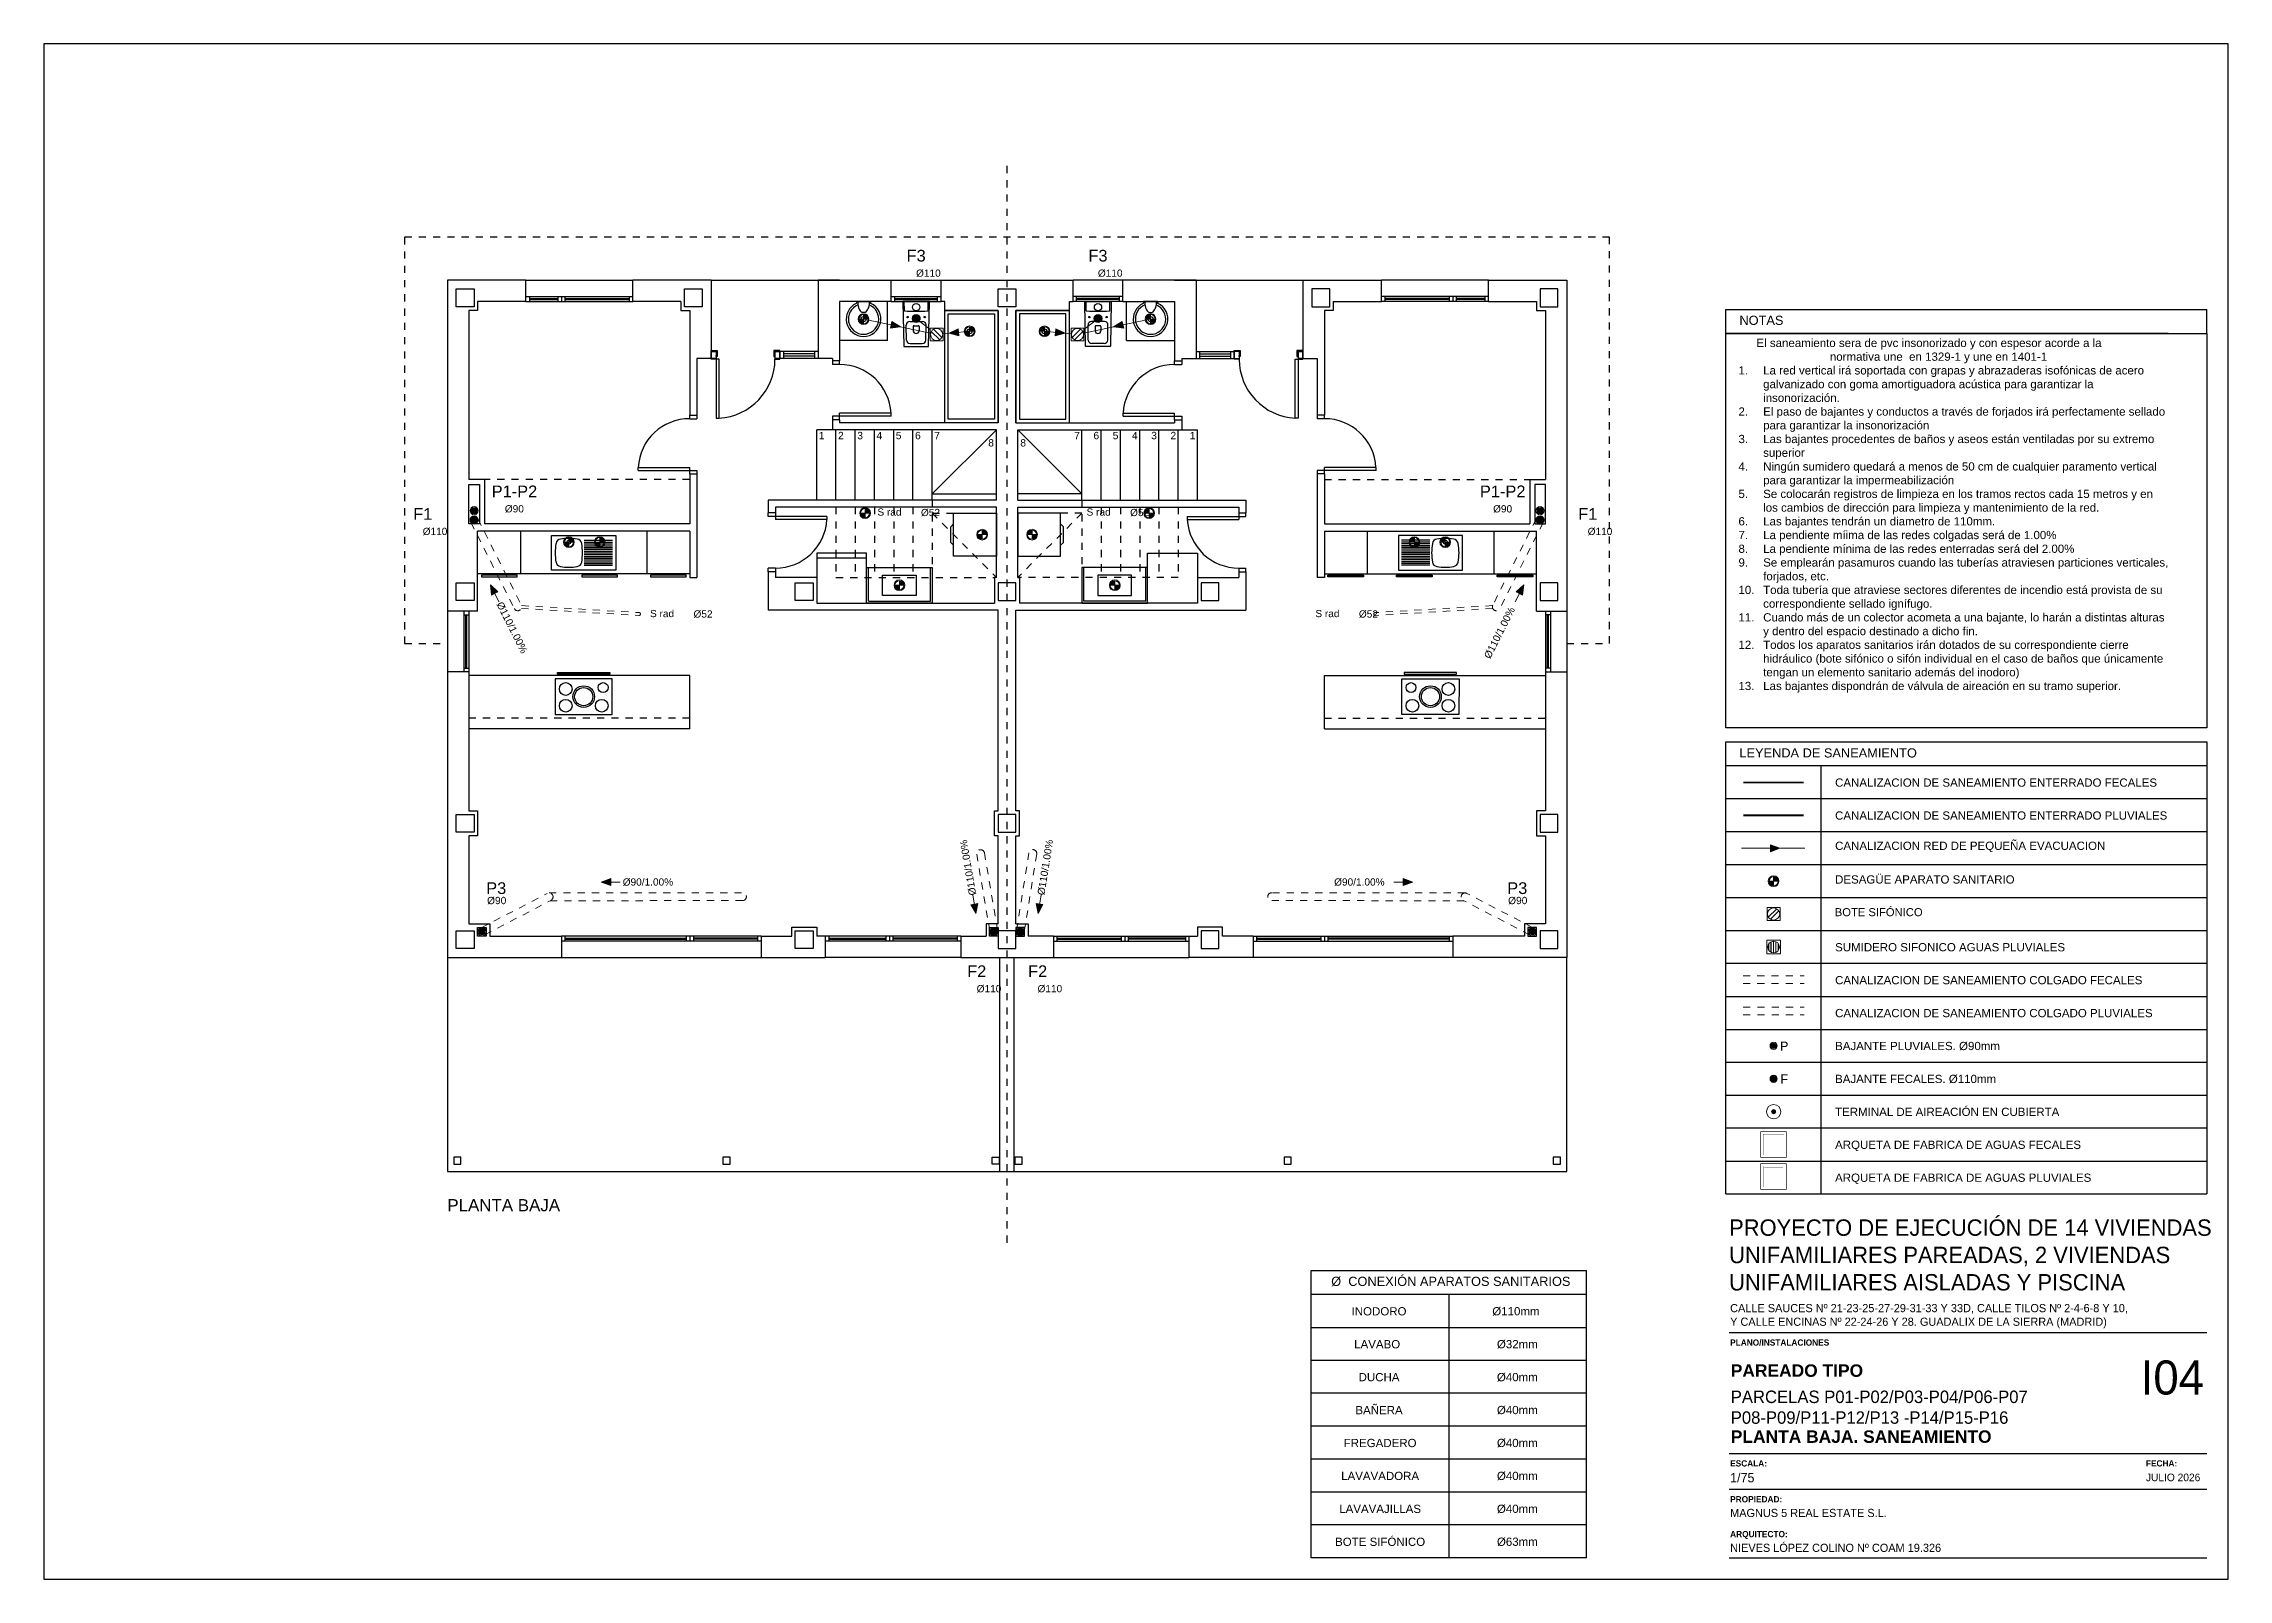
# Model space of a CAD drawing. Header units: millimetres. Extents: x 441156 to 441876, y 4514765 to 4515211.
# Drawn here: x 441294.27 to 441324.91, y 4515165.05 to 4515186.58 of the extents above; entities that cross this region are included whole.
import ezdxf
from ezdxf.enums import TextEntityAlignment as Align

# ---------------------------------------------------------------- set-up
doc = ezdxf.new("R2010")
doc.units = ezdxf.units.MM
for name, pattern in [('CONTINUA', [0]), ('RAYITAS', [0.375, 0.25, -0.125]), ('TRAZO_Y_PUNTO', [1, 0.5, -0.25, 0, -0.25])]:
    doc.linetypes.add(name, pattern=pattern)
doc.layers.add('01_cartela', color=6, linetype='Continuous', plot=False)
for name, color, linetype in [('01_FECALES', 170, 'Continuous'), ('01_mono BAJA', 2, 'Continuous'), ('01_proyección', 4, 'RAYITAS'), ('01_texto cartela', 5, 'Continuous'), ('01_textos', 7, 'Continuous'), ('CALEFAC_NOTAS', 7, 'Continuous'), ('INGIN SANEAMIENTO TEXTO', 7, 'Continuous')]:
    doc.layers.add(name, color=color, linetype=linetype)
for name, color, linetype, lineweight in [('INGIN SANEAMIENTO BAJANTE FECALES', 10, 'Continuous', 5), ('INGIN SANEAMIENTO BAJANTE PLUVIALES', 170, 'Continuous', 5), ('INGIN SANEAMIENTO ENTERRADO FECALES', 10, 'Continuous', 25), ('INGIN SANEAMIENTO ENTERRADO PLUVIALES', 170, 'Continuous', 25), ('INGIN SANEAMIENTO TEXTO ENTERRADO', 7, 'Continuous', 0)]:
    doc.layers.add(name, color=color, linetype=linetype, lineweight=lineweight)
doc.layers.add('INGIN SANEAMIENTO INTERIOR', color=7, linetype='Continuous', lineweight=20, true_color=0x046206)
doc.styles.add('Century Gothic', font='', dxfattribs={"height": 2})
doc.styles.add('Century Gothic_3', font='', dxfattribs={"height": 4.5})
doc.styles.add('Century Gothic_5', font='', dxfattribs={"height": 2.5})
doc.styles.add('Century Gothic_6', font='', dxfattribs={"height": 11})
doc.styles.add('Estilo1', font='swissel.ttf')
doc.styles.add('NIEVES2', font='sanss___.ttf')
doc.styles.add('NIEVES3', font='swisseb.ttf')
doc.styles.get('Century Gothic').set_extended_font_data('Century Gothic')
doc.styles.get('Century Gothic_3').set_extended_font_data('Century Gothic')
doc.styles.get('Century Gothic_5').set_extended_font_data('Century Gothic')
doc.styles.get('Century Gothic_6').set_extended_font_data('Century Gothic')
doc.linetypes.add('FLE2', pattern='A,1e-05,[1,fle2.shx,S=1,R=0,X=0,Y=0],-1', length=1.00001)

msp = doc.modelspace()

# ---------------------------------------------------------------- texts
at = {"layer": '01_texto cartela', "color": 5}
for s, insert, char_height, width, attachment_point, style in [('\\PPROYECTO DE EJECUCIÓN DE 14 VIVIENDAS UNIFAMILIARES PAREADAS, 2 VIVIENDAS UNIFAMILIARES AISLADAS Y PISCINA', (441317.90780833, 4515170.47577944), 0.23, 6.8221698289, 1, 'Century Gothic_3'), ('CALLE SAUCES Nº 21-23-25-27-29-31-33 Y 33D, CALLE TILOS Nº 2-4-6-8 Y 10, \\PY CALLE ENCINAS Nº 22-24-26 Y 28. GUADALIX DE LA SIERRA (MADRID)', (441317.92260222, 4515168.90567982), 0.114550418, 9.2468106263, 1, 'Century Gothic'), ('{\\fCentury Gothic|b1|i0|c0|p34;PLANO/INSTALACIONES}', (441317.92260222, 4515168.40871088), 0.0870135776, 2.1171461181, 1, 'Century Gothic'), ('\\pt2.3273;\\PPARCELAS P01-P02/P03-P04/P06-P07\\PP08-P09/P11-P12/P13 -P14/P15-P16 ', (441317.93147855, 4515167.22352015), 0.1745530179, 7.0090801689, 7, 'Century Gothic_5'), ('\\pt2.3273;PLANTA BAJA. SANEAMIENTO', (441317.93147855, 4515166.9563479), 0.1745530179, 7.0090801689, 7, 'NIEVES3'), ('{\\fCentury Gothic|b1|i0|c0|p34;ESCALA: }', (441317.92260222, 4515166.71433151), 0.0870135776, 2.1171461181, 1, 'Century Gothic'), ('{\\fCentury Gothic|b1|i0|c0|p34;FECHA: }', (441323.75346964, 4515166.71433151), 0.0870135776, 2.1171461181, 1, 'Century Gothic'), ('1/75', (441317.92260222, 4515166.53569907), 0.130914763, 2.1171461181, 1, 'Century Gothic'), ('JULIO 2026', (441323.75346964, 4515166.52747236), 0.106913723, 3.5043768434, 1, 'Century Gothic'), ('{\\fCentury Gothic|b1|i0|c0|p34;PROPIEDAD:}', (441317.92260222, 4515166.21164645), 0.0870135776, 0.8370923696, 1, 'Century Gothic'), ('MAGNUS 5 REAL ESTATE S.L.', (441317.92260222, 4515166.03301401), 0.114550418, 4.882308024, 1, 'Century Gothic'), ('{\\fCentury Gothic|b1|i0|c0|p34;ARQUITECTO:}', (441317.92260222, 4515165.72256117), 0.0870135776, 0.8370923696, 1, 'Century Gothic'), ('NIEVES LÓPEZ COLINO Nº COAM 19.326', (441317.92260222, 4515165.54392873), 0.114550418, 3.6515309653, 1, 'Century Gothic')]:
    msp.add_mtext(s, dxfattribs=dict(at, insert=insert, char_height=char_height, width=width, attachment_point=attachment_point, style=style))
at = {"layer": '01_texto cartela', "color": 1}
for s, insert, char_height, width, attachment_point, style in [('I04', (441324.56955424, 4515168.11444743), 0.478574677, 1.0498533469, 3, 'Century Gothic_6'), ('\\pt2.3273;PAREADO TIPO ', (441317.93147855, 4515167.8823318), 0.1745530179, 7.0090801689, 7, 'NIEVES3')]:
    msp.add_mtext(s, dxfattribs=dict(at, insert=insert, char_height=char_height, width=width, attachment_point=attachment_point, style=style))
at = {"layer": '01_textos', "color": 1, "style": 'Estilo1'}
for s, height, p in [('NOTAS', 0.128261215, (441318.05261545, 4515182.6369565)), ('LEYENDA DE SANEAMIENTO', 0.1282612154, (441318.05261545, 4515176.57017164))]:
    msp.add_text(s, height=height, dxfattribs=at).set_placement(p)
at = {"layer": '01_textos', "color": 5, "style": 'Estilo1'}
msp.add_text('PLANTA BAJA', height=0.1697265748, dxfattribs=at).set_placement((441299.93212974, 4515170.20695935, -0.00000053))
at = {"layer": '01_textos', "color": 1, "insert": (441313.45244797, 4515169.22115418), "char_height": 0.1282612154, "attachment_point": 5, "style": 'Estilo1'}
msp.add_mtext_dynamic_manual_height_columns('\\pi1.1056;Ø  CONEXIÓN APARATOS SANITARIOS', width=6.2697470602, gutter_width=12.5, heights=[0], dxfattribs=at)
at = {"layer": 'INGIN SANEAMIENTO BAJANTE FECALES', "color": 10, "style": 'NIEVES2'}
for s, height, p in [('F3', 0.164465438, (441306.37279677, 4515183.52480222, -0.00000077)), ('F3', 0.164465438, (441308.92279714, 4515183.52480222, -0.00000077)), ('F1', 0.164465438, (441299.45356876, 4515179.90309134, -0.00000053)), ('F1', 0.164465438, (441315.79174433, 4515179.90309134, -0.00000053)), ('F2', 0.164465438, (441307.22260509, 4515173.4903515, -0.00000077)), ('F2', 0.164465438, (441308.07652974, 4515173.4903515, -0.00000077)), ('F', 0.12643481, (441318.62709667, 4515171.99795822))]:
    msp.add_text(s, height=height, dxfattribs=at).set_placement(p)
at = {"layer": 'INGIN SANEAMIENTO BAJANTE PLUVIALES', "style": 'NIEVES2'}
for s, height, p in [('P1-P2', 0.164465438, (441300.55398127, 4515180.21948982)), ('P1-P2', 0.164465438, (441314.41377236, 4515180.21921528, -0.00000053)), ('P', 0.12643481, (441318.62150765, 4515172.45967806))]:
    msp.add_text(s, height=height, dxfattribs=at).set_placement(p)
for p in [(441300.61770563, 4515174.65552295, -0.00000053), (441314.93744727, 4515174.65552295, -0.00000082)]:
    msp.add_text('P3', height=0.164465438, dxfattribs=at).set_placement(p, align=Align.CENTER)
at = {"layer": 'INGIN SANEAMIENTO TEXTO', "color": 5, "style": 'Estilo1'}
for s, width, heights, insert, char_height, attachment_point in [('\\pi0.25241;El saneamiento sera de pvc insonorizado y con espesor acorde a la \\P\\pi1.2819;normativa une  en 1329-1 y une en 1401-1\\P\\pi-0.34629,l0.34629,t0.34629;1.^ILa red vertical irá soportada con grapas y abrazaderas isofónicas de acero galvanizado con goma amortiguadora acústica para garantizar la insonorización.\\P2.^IEl paso de bajantes y conductos a través de forjados irá perfectamente sellado para garantizar la insonorización\\P3.^ILas bajantes procedentes de baños y aseos están ventiladas por su extremo superior\\P4.^INingún sumidero quedará a menos de 50 cm de cualquier paramento vertical para garantizar la impermeabilización\\P5.^ISe colocarán registros de limpieza en los tramos rectos cada 15 metros y en los cambios de dirección para limpieza y mantenimiento de la red.\\P6.^ILas bajantes tendrán un diametro de 110mm.\\P7.^ILa pendiente míima de las redes colgadas será de 1.00%\\P8.^ILa pendiente mínima de las redes enterradas será del 2.00%\\P9.^ISe emplearán pasamuros cuando las tuberías atraviesen particiones verticales, forjados, etc.\\P10.^IToda tubería que atraviese sectores diferentes de incendio está provista de su correspondiente sellado ignífugo.\\P11.^ICuando más de un colector acometa a una bajante, lo harán a distintas alturas y dentro del espacio destinado a dicho fin.\\P12.^ITodos los aparatos sanitarios irán dotados de su correspondiente cierre hidráulico (bote sifónico o sifón individual en el caso de baños que únicamente tengan un elemento sanitario además del inodoro)\\P13.^ILas bajantes dispondrán de válvula de aireación en su tramo superior.', 6.0278899763, [14.18675243], (441318.03935233, 4515182.44148937), 0.11542964114, 1), ('CANALIZACION DE SANEAMIENTO ENTERRADO FECALES', 6.6485632608, [0], (441319.39450493, 4515176.27559721), 0.1154296411, 1), ('CANALIZACION DE SANEAMIENTO ENTERRADO PLUVIALES', 6.6232700442, [0], (441319.39450493, 4515175.81387737), 0.1154296411, 1), ('CANALIZACION RED DE PEQUEÑA EVACUACION', 5.5609549455, [0], (441319.39450493, 4515175.38977558), 0.1154296411, 1), ('DESAGÜE APARATO SANITARIO', 4.2100631955, [0], (441319.39450493, 4515174.91736348), 0.1154296411, 1), ('BOTE SIFÓNICO', 8.1630085879, [0], (441319.38977604, 4515174.45719838), 0.1126125, 1), ('SUMIDERO SIFONICO AGUAS PLUVIALES', 6.0555258706, [0], (441319.39450493, 4515173.96699804), 0.1154296411, 1), ('CANALIZACION DE SANEAMIENTO COLGADO FECALES', 6.9014961033, [0], (441319.39450493, 4515173.50527821), 0.1154296411, 1), ('CANALIZACION DE SANEAMIENTO COLGADO PLUVIALES', 6.9014961033, [0], (441319.39450493, 4515173.04355837), 0.1154296411, 1), ('BAJANTE PLUVIALES. %%C90mm', 4.2100631955, [0], (441319.39450493, 4515172.58183854), 0.1154296411, 1), ('BAJANTE FECALES. %%C110mm', 4.2100631955, [0], (441319.39450493, 4515172.12011871), 0.1154296411, 1), ('TERMINAL DE AIREACIÓN EN CUBIERTA', 4.2100631955, [0], (441319.39450493, 4515171.65839887), 0.1154296411, 1), ('ARQUETA DE FABRICA DE AGUAS FECALES', 5.1459128872, [0], (441319.39450493, 4515171.19667904), 0.1154296411, 1), ('ARQUETA DE FABRICA DE AGUAS PLUVIALES', 6.2588880691, [0], (441319.39450493, 4515170.7349592), 0.1154296411, 1), ('INODORO', 2.577843577, [0], (441312.99861527, 4515168.80265089), 0.115429641, 5), ('\\pi0.99501;Ø110mm', 2.577843577, [0], (441314.4206321, 4515168.80202653), 0.1154296411, 5), ('\\pi1.0358;Ø32mm', 2.577843577, [0], (441314.4206321, 4515168.34030669), 0.1154296411, 5), ('LAVABO', 2.577843577, [0], (441312.97255715, 4515168.34093106), 0.115429641, 5), ('DUCHA', 2.577843577, [0], (441312.99861527, 4515167.87921123), 0.115429641, 5), ('\\pi1.0358;Ø40mm', 2.577843577, [0.10255159], (441314.4206321, 4515167.87858686), 0.1154296411, 5), ('BAÑERA', 2.577843577, [0], (441312.99861527, 4515167.41749139), 0.115429641, 5), ('\\pi1.0358;Ø40mm', 2.577843577, [0.10255159], (441314.4206321, 4515167.41686703), 0.1154296411, 5), ('FREGADERO', 2.577843577, [0], (441313.01389721, 4515166.95577156), 0.115429641, 5), ('\\pi1.0358;Ø40mm', 2.577843577, [0.10255159], (441314.4206321, 4515166.95514719), 0.1154296411, 5), ('LAVAVADORA', 2.577843577, [0], (441313.01389721, 4515166.49405172), 0.115429641, 5), ('\\pi1.0358;Ø40mm', 2.577843577, [0.10255159], (441314.4206321, 4515166.49342736), 0.1154296411, 5), ('LAVAVAJILLAS', 2.577843577, [0], (441313.01389721, 4515166.03233189), 0.1154296411, 5), ('\\pi1.0358;Ø40mm', 2.577843577, [0.10255159], (441314.4206321, 4515166.03170753), 0.1154296411, 5), ('BOTE SIFÓNICO', 2.577843577, [0], (441313.01389721, 4515165.57061206), 0.1154296411, 5), ('\\pi1.0358;Ø63mm', 2.577843577, [0.10255159], (441314.4206321, 4515165.56998769), 0.1154296411, 5)]:
    msp.add_mtext_dynamic_manual_height_columns(s, width=width, gutter_width=12.5, heights=heights, dxfattribs=dict(at, insert=insert, char_height=char_height, attachment_point=attachment_point))
at = {"layer": 'INGIN SANEAMIENTO TEXTO ENTERRADO', "style": 'Estilo1'}
for s, insert, char_height, attachment_point, rotation in [('Ø110', (441306.85137657, 4515183.36076509, -0.00000077), 0.10125, 6, 359.979970055), ('Ø110', (441309.40137694, 4515183.36076509, -0.00000077), 0.10125, 6, 359.979970055), ('Ø90', (441301.00555354, 4515180.05545269), 0.10125, 6, 359.979970055), ('S rad', (441306.30166345, 4515180.01136854, -0.00000053), 0.10125, 6, 359.979970055), ('Ø52', (441306.8410296, 4515180.00397773, -0.00000053), 0.10125, 6, 359.979970055), ('S rad', (441309.2353, 4515180.01136854, -0.00001335), 0.10125, 6, 359.979970055), ('Ø52', (441309.77466616, 4515180.00397774, -0.00001335), 0.10125, 6, 359.979970055), ('Ø90', (441314.86534463, 4515180.05517816, -0.00000053), 0.10125, 6, 359.979970055), ('Ø110', (441299.93214856, 4515179.73905422, -0.00000053), 0.10125, 6, 359.979970055), ('Ø110', (441316.27032413, 4515179.73905422, -0.00000053), 0.10125, 6, 359.979970055), ('\\pi-0.13221;Ø110/1.00%', (441300.72077911, 4515178.62468711, -0.00000053), 0.10125, 4, 296.785854455), ('S rad', (441303.11229942, 4515178.588125, -0.00000053), 0.10125, 6, 359.979970055), ('Ø52', (441303.65166558, 4515178.58073419, -0.00000053), 0.10125, 6, 359.979970055), ('S rad', (441312.44375212, 4515178.588125, -0.00000053), 0.10125, 6, 359.979970055), ('Ø52', (441312.98311827, 4515178.58073419, -0.00000053), 0.10125, 6, 359.979970055), ('\\pi-0.13221;Ø110/1.00%', (441314.57157278, 4515178.08560355, -0.00000053), 0.10125, 4, 63.2542046), ('Ø110/1.00%', (441307.16950814, 4515175.41291543, -0.00000059), 0.10125, 6, 99.662074076), ('Ø110/1.00%', (441308.38167615, 4515175.41718461, -0.00000059), 0.10125, 6, 80.878756537), ('\\pi-0.086786;Ø90/1.00%', (441302.47817294, 4515174.8220923), 0.10125, 4, 0.020029945), ('\\pi-0.086786;Ø90/1.00%', (441312.45560655, 4515174.8220923), 0.10125, 4, 0.020029945), ('Ø90', (441300.62411619, 4515174.56244814, -0.00000053), 0.102375, 5, 0.020029945), ('Ø90', (441314.94385783, 4515174.56244814, -0.00000082), 0.102375, 5, 0.020029945), ('Ø110', (441307.70118489, 4515173.32631437, -0.00000077), 0.10125, 6, 359.979970055), ('Ø110', (441308.55510955, 4515173.32631437, -0.00000077), 0.10125, 6, 359.979970055)]:
    msp.add_mtext_dynamic_manual_height_columns(s, width=0.5900810399, gutter_width=12.5, heights=[0], dxfattribs=dict(at, insert=insert, char_height=char_height, attachment_point=attachment_point, rotation=rotation))

# ---------------------------------------------------------------- blocks, each defined once
blk = doc.blocks.new('A$C6A825EFA')
at = {"layer": '01_mono BAJA', "color": 254}
for p, q in [((1.1, 12.5, 0), (0, 12.5, 0)), ((0, 12.5, 0), (0, 7.855, 0)), ((1.1, 12.2, 0), (1.1, 12.5, 0)), ((1.1, 12.5, 0), (2.6, 12.5, 0)), ((1.1, 12.27, 0), (2.6, 12.27, 0)), ((1.15, 12.27, 0), (1.15, 12.2, 0)), ((1.55, 12.27, 0), (1.55, 12.2, 0)), ((1.6, 12.27, 0), (1.6, 12.2, 0)), ((1.65, 12.27, 0), (1.65, 12.2, 0)), ((2.55, 12.27, 0), (2.55, 12.2, 0)), ((3.7, 12.5, 0), (2.6, 12.5, 0)), ((2.6, 12.2, 0), (2.6, 12.5, 0)), ((3.7, 12.5, 0), (3.7, 11.4, 0)), ((3.7, 12.5, 0), (5.2, 12.5, 0)), ((5.5, 12.5, 0), (5.2, 12.5, 0)), ((5.2, 12.5, 0), (5.2, 11.4, 0)), ((5.2, 12.5, 0), (6.225, 12.5, 0)), ((6.225, 12.2, 0), (6.225, 12.5, 0)), ((6.225, 12.5, 0), (6.925, 12.5, 0)), ((6.225, 12.27, 0), (6.925, 12.27, 0)), ((6.275, 12.2, 0), (6.275, 12.27, 0)), ((6.875, 12.2, 0), (6.875, 12.27, 0)), ((6.925, 12.5, 0), (8.775, 12.5, 0)), ((6.925, 12.2, 0), (6.925, 12.5, 0)), ((8.775, 12.2, 0), (8.775, 12.5, 0)), ((9.475, 12.5, 0), (8.775, 12.5, 0)), ((9.475, 12.27, 0), (8.775, 12.27, 0)), ((8.825, 12.2, 0), (8.825, 12.27, 0)), ((9.425, 12.2, 0), (9.425, 12.27, 0)), ((10.5, 12.5, 0), (9.475, 12.5, 0)), ((9.475, 12.2, 0), (9.475, 12.5, 0)), ((10.2, 12.5, 0), (10.5, 12.5, 0)), ((10.5, 12.5, 0), (10.5, 11.4, 0)), ((10.5, 12.5, 0), (12, 12.5, 0)), ((12, 12.5, 0), (13.1, 12.5, 0)), ((12, 12.5, 0), (12, 11.4, 0)), ((13.1, 12.2, 0), (13.1, 12.5, 0)), ((14.6, 12.5, 0), (13.1, 12.5, 0)), ((14.6, 12.27, 0), (13.1, 12.27, 0)), ((13.15, 12.27, 0), (13.15, 12.2, 0)), ((14.05, 12.27, 0), (14.05, 12.2, 0)), ((14.1, 12.27, 0), (14.1, 12.2, 0)), ((14.15, 12.27, 0), (14.15, 12.2, 0)), ((14.55, 12.27, 0), (14.55, 12.2, 0)), ((14.6, 12.5, 0), (15.7, 12.5, 0)), ((14.6, 12.2, 0), (14.6, 12.5, 0)), ((15.7, 12.5, 0), (15.7, 7.855, 0)), ((0.3, 12.075, 0), (0.3, 9.705, 0)), ((0.425, 12.075), (0.3, 12.075)), ((1.1, 12.2, 0), (0.425, 12.2, 0)), ((0.425, 12.2), (0.425, 12.075)), ((1.1, 12.2, 0), (2.6, 12.2, 0)), ((1.15, 12.242, 0), (1.55, 12.242, 0)), ((1.15, 12.228, 0), (1.55, 12.228, 0)), ((1.65, 12.242, 0), (2.55, 12.242, 0)), ((1.65, 12.228, 0), (2.55, 12.228, 0)), ((3.275, 12.2, 0), (2.6, 12.2, 0)), ((3.275, 12.2), (3.275, 12.075)), ((3.275, 12.075), (3.4, 12.075)), ((3.4, 12.075, 0), (3.4, 10.606, 0)), ((5.5, 12.2, 0), (5.5, 11.366, 0)), ((6.225, 12.2, 0), (5.5, 12.2, 0)), ((5.741, 12.198, 0), (5.742, 12.183, 0)), ((5.743, 12.2, 0), (5.932, 12.2, 0)), ((5.853, 12.043, 0), (5.822, 12.043, 0)), ((5.934, 12.198, 0), (5.933, 12.183, 0)), ((6.175, 11.65, 0), (6.175, 12.2, 0)), ((6.225, 12.2, 0), (6.925, 12.2, 0)), ((6.275, 12.242, 0), (6.875, 12.242, 0)), ((6.275, 12.228, 0), (6.875, 12.228, 0)), ((6.409, 12.073, 0), (6.407, 12.2, 0)), ((6.741, 12.073, 0), (6.743, 12.2, 0)), ((6.975, 12.2, 0), (6.925, 12.2, 0)), ((6.975, 12.075, 0), (6.975, 12.2, 0)), ((7.725, 12.075, 0), (6.975, 12.075, 0)), ((7.725, 10.5, 0), (7.725, 12.075, 0)), ((7.975, 10.5, 0), (7.975, 12.075, 0)), ((7.975, 12.075, 0), (8.725, 12.075, 0)), ((8.725, 12.075, 0), (8.725, 12.2, 0)), ((8.725, 12.2, 0), (8.775, 12.2, 0)), ((9.475, 12.2, 0), (8.775, 12.2, 0)), ((9.425, 12.242, 0), (8.825, 12.242, 0)), ((9.425, 12.228, 0), (8.825, 12.228, 0)), ((8.959, 12.073, 0), (8.957, 12.2, 0)), ((9.291, 12.073, 0), (9.293, 12.2, 0)), ((9.475, 12.2, 0), (10.2, 12.2, 0)), ((9.525, 11.65, 0), (9.525, 12.2, 0)), ((9.766, 12.198, 0), (9.767, 12.183, 0)), ((9.957, 12.2, 0), (9.768, 12.2, 0)), ((9.847, 12.043, 0), (9.878, 12.043, 0)), ((9.959, 12.198, 0), (9.958, 12.183, 0)), ((10.2, 12.2, 0), (10.2, 11.366, 0)), ((12.3, 12.075, 0), (12.3, 10.606, 0)), ((12.425, 12.075), (12.3, 12.075)), ((12.425, 12.2, 0), (13.1, 12.2, 0)), ((12.425, 12.2), (12.425, 12.075)), ((14.6, 12.2, 0), (13.1, 12.2, 0)), ((14.05, 12.242, 0), (13.15, 12.242, 0)), ((14.05, 12.228, 0), (13.15, 12.228, 0)), ((14.55, 12.242, 0), (14.15, 12.242, 0)), ((14.55, 12.228, 0), (14.15, 12.228, 0)), ((14.6, 12.2, 0), (15.275, 12.2, 0)), ((15.275, 12.2), (15.275, 12.075)), ((15.275, 12.075), (15.4, 12.075)), ((15.325, 12.2, 0), (15.325, 12.125, 0)), ((15.325, 12.125, 0), (15.4, 12.125, 0)), ((15.4, 12.075, 0), (15.4, 9.705, 0)), ((6.175, 11.65, 0), (5.5, 11.65, 0)), ((6.439, 11.659, 0), (6.435, 11.869, 0)), ((6.485, 11.92, 0), (6.665, 11.92, 0)), ((6.535, 11.85, 0), (6.535, 11.79, 0)), ((6.545, 11.86, 0), (6.605, 11.86, 0)), ((6.615, 11.85, 0), (6.615, 11.79, 0)), ((6.711, 11.659, 0), (6.715, 11.869, 0)), ((8.989, 11.659, 0), (8.985, 11.869, 0)), ((9.215, 11.92, 0), (9.035, 11.92, 0)), ((9.085, 11.85, 0), (9.085, 11.79, 0)), ((9.155, 11.86, 0), (9.095, 11.86, 0)), ((9.165, 11.85, 0), (9.165, 11.79, 0)), ((9.261, 11.659, 0), (9.265, 11.869, 0)), ((9.525, 11.65, 0), (10.2, 11.65, 0)), ((3.7, 11.4, 0), (3.5, 11.4, 0)), ((3.5, 11.4, 0), (3.5, 10.606, 0)), ((3.71, 11.4, 0), (3.77, 11.4, 0)), ((3.77, 11.43, 0), (3.77, 11.4, 0)), ((3.785, 11.5, 0), (3.785, 11.44, 0)), ((4.58, 11.5, 0), (4.58, 11.44, 0)), ((4.595, 11.43, 0), (4.595, 11.4, 0)), ((4.665, 11.5, 0), (4.665, 11.4, 0)), ((5.2, 11.5, 0), (4.665, 11.5, 0)), ((5.2, 11.4, 0), (4.665, 11.4, 0)), ((4.715, 11.5, 0), (4.715, 11.4, 0)), ((5.15, 11.467, 0), (4.715, 11.467, 0)), ((5.15, 11.433, 0), (4.715, 11.433, 0)), ((5.15, 11.5, 0), (5.15, 11.4, 0)), ((5.4, 11.4, 0), (5.2, 11.4, 0)), ((5.4, 11.4, 0), (5.4, 11.366, 0)), ((5.5, 11.366, 0), (5.4, 11.366, 0)), ((5.4, 11.366, 0), (5.4, 11.316, 0)), ((5.5, 11.316, 0), (5.5, 11.366, 0)), ((6.489, 11.61, 0), (6.661, 11.61, 0)), ((9.211, 11.61, 0), (9.039, 11.61, 0)), ((10.2, 11.366, 0), (10.3, 11.366, 0)), ((10.2, 11.316, 0), (10.2, 11.366, 0)), ((10.3, 11.4, 0), (10.5, 11.4, 0)), ((10.3, 11.4, 0), (10.3, 11.366, 0)), ((10.3, 11.366, 0), (10.3, 11.316, 0)), ((10.5, 11.5, 0), (11.035, 11.5, 0)), ((10.5, 11.4, 0), (11.035, 11.4, 0)), ((10.55, 11.5, 0), (10.55, 11.4, 0)), ((10.55, 11.467, 0), (10.985, 11.467, 0)), ((10.55, 11.433, 0), (10.985, 11.433, 0)), ((10.985, 11.5, 0), (10.985, 11.4, 0)), ((11.035, 11.5, 0), (11.035, 11.4, 0)), ((11.105, 11.43, 0), (11.105, 11.4, 0)), ((11.12, 11.5, 0), (11.12, 11.44, 0)), ((11.915, 11.5, 0), (11.915, 11.44, 0)), ((11.93, 11.43, 0), (11.93, 11.4, 0)), ((11.99, 11.4, 0), (11.93, 11.4, 0)), ((12, 11.4, 0), (12.2, 11.4, 0)), ((12.2, 11.4, 0), (12.2, 10.606, 0)), ((5.5, 11.316, 0), (5.4, 11.316, 0)), ((10.2, 11.316, 0), (10.3, 11.316, 0)), ((3.4, 10.606, 0), (3.5, 10.606, 0)), ((3.4, 10.556, 0), (3.4, 10.606, 0)), ((3.4, 10.556, 0), (3.5, 10.556, 0)), ((3.5, 10.606, 0), (3.5, 10.556, 0)), ((6.224, 10.591, 0), (5.4, 10.591, 0)), ((5.4, 10.591, 0), (5.4, 10.541, 0)), ((5.4, 10.541, 0), (5.4, 10.4, 0)), ((5.5, 10.541, 0), (5.4, 10.541, 0)), ((5.5, 10.541, 0), (5.5, 10.632, 0)), ((6.224, 10.632, 0), (5.5, 10.632, 0)), ((5.5, 10.541, 0), (5.5, 10.5, 0)), ((7.725, 10.5, 0), (5.5, 10.5, 0)), ((6.224, 10.591, 0), (6.224, 10.632, 0)), ((8.025, 10.5, 0), (10.2, 10.5, 0)), ((9.476, 10.591, 0), (9.476, 10.632, 0)), ((9.476, 10.632, 0), (10.2, 10.632, 0)), ((9.476, 10.591, 0), (10.3, 10.591, 0)), ((10.2, 10.541, 0), (10.2, 10.632, 0)), ((10.2, 10.541, 0), (10.2, 10.5, 0)), ((10.2, 10.541, 0), (10.3, 10.541, 0)), ((10.3, 10.591, 0), (10.3, 10.541, 0)), ((10.3, 10.541, 0), (10.3, 10.4, 0)), ((12.3, 10.606, 0), (12.2, 10.606, 0)), ((12.2, 10.606, 0), (12.2, 10.556, 0)), ((12.3, 10.556, 0), (12.2, 10.556, 0)), ((12.3, 10.556, 0), (12.3, 10.606, 0)), ((5.18, 9.415, 0), (5.18, 10.4, 0)), ((5.4, 10.4, 0), (5.18, 10.4, 0)), ((7.7, 10.4, 0), (5.4, 10.4, 0)), ((5.45, 9.415, 0), (5.45, 10.4, 0)), ((5.72, 9.415, 0), (5.72, 10.4, 0)), ((5.99, 9.415, 0), (5.99, 10.4, 0)), ((6.26, 9.415, 0), (6.26, 10.4, 0)), ((6.53, 9.415, 0), (6.53, 10.4, 0)), ((6.8, 9.415, 0), (6.8, 10.4, 0)), ((6.8, 9.5, 0), (7.7, 10.4, 0)), ((7.7, 9.415, 0), (7.7, 10.4, 0)), ((8, 10.4, 0), (10.3, 10.4, 0)), ((8, 9.415, 0), (8, 10.4, 0)), ((8.9, 9.5, 0), (8, 10.4, 0)), ((8.9, 9.415, 0), (8.9, 10.4, 0)), ((9.17, 9.415, 0), (9.17, 10.4, 0)), ((9.44, 9.415, 0), (9.44, 10.4, 0)), ((9.71, 9.415, 0), (9.71, 10.4, 0)), ((9.98, 9.415, 0), (9.98, 10.4, 0)), ((10.25, 9.415, 0), (10.25, 10.4, 0)), ((10.3, 10.4, 0), (10.52, 10.4, 0)), ((10.52, 9.415, 0), (10.52, 10.4, 0)), ((2.676, 9.831, 0), (2.676, 9.872, 0)), ((2.676, 9.872, 0), (3.4, 9.872, 0)), ((2.676, 9.831, 0), (3.5, 9.831, 0)), ((3.4, 9.781, 0), (3.4, 9.872, 0)), ((3.5, 9.831, 0), (3.5, 9.781, 0)), ((13.024, 9.831, 0), (12.2, 9.831, 0)), ((12.2, 9.831, 0), (12.2, 9.781, 0)), ((12.3, 9.781, 0), (12.3, 9.872, 0)), ((13.024, 9.872, 0), (12.3, 9.872, 0)), ((13.024, 9.831, 0), (13.024, 9.872, 0)), ((0.52, 9.705, 0), (0.3, 9.705, 0)), ((0.52, 9.705, 0), (0.52, 9.08, 0)), ((3.4, 9.781, 0), (3.4, 9.08, 0)), ((3.4, 9.781, 0), (3.5, 9.781, 0)), ((3.5, 9.781, 0), (3.5, 8.33, 0)), ((6.8, 9.5, 0), (7.7, 9.5, 0)), ((8.9, 9.5, 0), (8, 9.5, 0)), ((12.2, 9.781, 0), (12.2, 8.33, 0)), ((12.3, 9.781, 0), (12.2, 9.781, 0)), ((12.3, 9.781, 0), (12.3, 9.08, 0)), ((15.18, 9.705, 0), (15.18, 9.08, 0)), ((15.18, 9.705, 0), (15.4, 9.705, 0)), ((7.7, 9.415, 0), (4.5, 9.415, 0)), ((4.5, 9.415, 0), (4.5, 9.235, 0)), ((4.5, 9.415, 0), (4.5, 9.235, 0)), ((4.6, 9.235, 0), (4.5, 9.235, 0)), ((4.5, 9.185, 0), (4.5, 9.235, 0)), ((7.7, 9.315, 0), (4.6, 9.315, 0)), ((4.6, 9.315, 0), (4.6, 9.235, 0)), ((4.6, 9.315, 0), (4.6, 9.235, 0)), ((4.6, 9.235, 0), (4.6, 9.144, 0)), ((7.7, 8.33, 0), (7.7, 9.315, 0)), ((8, 9.415, 0), (11.2, 9.415, 0)), ((8, 8.33, 0), (8, 9.315, 0)), ((8, 9.315, 0), (11.1, 9.315, 0)), ((11.1, 9.315, 0), (11.1, 9.235, 0)), ((11.1, 9.315, 0), (11.1, 9.235, 0)), ((11.1, 9.235, 0), (11.2, 9.235, 0)), ((11.1, 9.235, 0), (11.1, 9.144, 0)), ((11.2, 9.415, 0), (11.2, 9.235, 0)), ((11.2, 9.415, 0), (11.2, 9.235, 0)), ((11.2, 9.185, 0), (11.2, 9.235, 0)), ((3.4, 8.98, 0), (0.425, 8.98, 0)), ((0.425, 7.855, 0), (0.425, 8.98, 0)), ((3.4, 9.08, 0), (0.52, 9.08, 0)), ((1.025, 8.98, 0), (1.025, 8.38, 0)), ((1.462, 8.43, 0), (1.462, 8.92, 0)), ((1.462, 8.92, 0), (2.362, 8.92, 0)), ((2.362, 8.92, 0), (2.362, 8.43, 0)), ((2.8, 8.98, 0), (2.8, 8.38, 0)), ((3.4, 8.98, 0), (3.4, 8.33, 0)), ((5.324, 9.185, 0), (4.5, 9.185, 0)), ((5.324, 9.144, 0), (4.6, 9.144, 0)), ((5.324, 9.185, 0), (5.324, 9.144, 0)), ((10.376, 9.185, 0), (10.376, 9.144, 0)), ((10.376, 9.185, 0), (11.2, 9.185, 0)), ((10.376, 9.144, 0), (11.1, 9.144, 0)), ((12.3, 9.08, 0), (15.18, 9.08, 0)), ((12.3, 8.98, 0), (15.275, 8.98, 0)), ((12.3, 8.98, 0), (12.3, 8.33, 0)), ((12.9, 8.98, 0), (12.9, 8.38, 0)), ((13.338, 8.92, 0), (13.338, 8.43, 0)), ((14.238, 8.92, 0), (13.338, 8.92, 0)), ((14.238, 8.43, 0), (14.238, 8.92, 0)), ((14.675, 8.98, 0), (14.675, 8.38, 0)), ((15.275, 7.855, 0), (15.275, 8.98, 0)), ((1.921, 8.85, 0), (2.317, 8.85, 0)), ((1.921, 8.825, 0), (2.317, 8.825, 0)), ((1.921, 8.8, 0), (2.317, 8.8, 0)), ((1.921, 8.775, 0), (2.317, 8.775, 0)), ((1.921, 8.75, 0), (2.317, 8.75, 0)), ((1.921, 8.725, 0), (2.317, 8.725, 0)), ((1.921, 8.7, 0), (2.317, 8.7, 0)), ((1.921, 8.675, 0), (2.317, 8.675, 0)), ((1.921, 8.65, 0), (2.317, 8.65, 0)), ((1.921, 8.625, 0), (2.317, 8.625, 0)), ((1.921, 8.6, 0), (2.317, 8.6, 0)), ((5.88, 8.6, 0), (5.18, 8.6, 0)), ((13.779, 8.85, 0), (13.383, 8.85, 0)), ((13.779, 8.825, 0), (13.383, 8.825, 0)), ((13.779, 8.8, 0), (13.383, 8.8, 0)), ((13.779, 8.775, 0), (13.383, 8.775, 0)), ((13.779, 8.75, 0), (13.383, 8.75, 0)), ((13.779, 8.725, 0), (13.383, 8.725, 0)), ((13.779, 8.7, 0), (13.383, 8.7, 0)), ((13.779, 8.675, 0), (13.383, 8.675, 0)), ((13.779, 8.65, 0), (13.383, 8.65, 0)), ((13.779, 8.625, 0), (13.383, 8.625, 0)), ((13.779, 8.6, 0), (13.383, 8.6, 0)), ((3.4, 8.38, 0), (0.425, 8.38, 0)), ((2.362, 8.43, 0), (1.462, 8.43, 0)), ((1.921, 8.575, 0), (2.317, 8.575, 0)), ((1.921, 8.55, 0), (2.317, 8.55, 0)), ((1.921, 8.525, 0), (2.317, 8.525, 0)), ((1.921, 8.5, 0), (2.317, 8.5, 0)), ((3.4, 8.33, 0), (3.5, 8.33, 0)), ((4.5, 8.41, 0), (4.5, 8.46, 0)), ((4.6, 8.46, 0), (4.5, 8.46, 0)), ((4.5, 8.41, 0), (4.5, 7.87, 0)), ((4.6, 8.41, 0), (4.5, 8.41, 0)), ((4.6, 8.46, 0), (4.6, 8.41, 0)), ((4.6, 8.41, 0), (4.6, 8.33, 0)), ((5.18, 8.33, 0), (4.6, 8.33, 0)), ((5.18, 8.33, 0), (5.18, 7.97, 0)), ((5.905, 7.995, 0), (5.905, 8.47, 0)), ((6.775, 7.995, 0), (6.775, 8.47, 0)), ((7.7, 8.33, 0), (7.675, 8.33, 0)), ((7.7, 8.33, 0), (7.675, 8.33, 0)), ((7.675, 8.33, 0), (7.675, 7.97, 0)), ((8, 8.33, 0), (8.025, 8.33, 0)), ((8, 8.33, 0), (8.025, 8.33, 0)), ((8.025, 8.33, 0), (8.025, 7.97, 0)), ((8.925, 7.995, 0), (8.925, 8.47, 0)), ((9.795, 7.995, 0), (9.795, 8.47, 0)), ((10.52, 8.33, 0), (11.1, 8.33, 0)), ((10.52, 8.33, 0), (10.52, 7.97, 0)), ((11.1, 8.46, 0), (11.1, 8.41, 0)), ((11.1, 8.46, 0), (11.2, 8.46, 0)), ((11.1, 8.41, 0), (11.1, 8.33, 0)), ((11.1, 8.41, 0), (11.2, 8.41, 0)), ((11.2, 8.41, 0), (11.2, 8.46, 0)), ((11.2, 8.41, 0), (11.2, 7.87, 0)), ((12.3, 8.33, 0), (12.2, 8.33, 0)), ((12.3, 8.38, 0), (15.275, 8.38, 0)), ((13.338, 8.43, 0), (14.238, 8.43, 0)), ((13.779, 8.575, 0), (13.383, 8.575, 0)), ((13.779, 8.55, 0), (13.383, 8.55, 0)), ((13.779, 8.525, 0), (13.383, 8.525, 0)), ((13.779, 8.5, 0), (13.383, 8.5, 0)), ((5.18, 7.97, 0), (7.675, 7.97, 0)), ((5.905, 7.995, 0), (6.775, 7.995, 0)), ((10.52, 7.97, 0), (8.025, 7.97, 0)), ((9.795, 7.995, 0), (8.925, 7.995, 0)), ((0.425, 7.855, 0), (0, 7.855, 0)), ((0, 7.855, 0), (0, 7.005, 0)), ((0.23, 7.855, 0), (0.23, 7.005, 0)), ((0.23, 7.805, 0), (0.3, 7.805, 0)), ((0.258, 7.055, 0), (0.258, 7.805, 0)), ((0.272, 7.055, 0), (0.272, 7.805, 0)), ((0.3, 7.855, 0), (0.3, 7.005, 0)), ((7.725, 7.87, 0), (4.5, 7.87, 0)), ((7.725, 5.055, 0), (7.725, 7.87, 0)), ((7.975, 5.055, 0), (7.975, 7.87, 0)), ((7.975, 7.87, 0), (11.2, 7.87, 0)), ((15.275, 7.855, 0), (15.7, 7.855, 0)), ((15.4, 7.855, 0), (15.4, 7.005, 0)), ((15.47, 7.805, 0), (15.4, 7.805, 0)), ((15.428, 7.055, 0), (15.428, 7.805, 0)), ((15.442, 7.055, 0), (15.442, 7.805, 0)), ((15.47, 7.855, 0), (15.47, 7.005, 0)), ((15.7, 7.855, 0), (15.7, 7.005, 0)), ((0.23, 7.055, 0), (0.3, 7.055, 0)), ((15.47, 7.055, 0), (15.4, 7.055, 0)), ((0.3, 7.005, 0), (0, 7.005, 0)), ((0, 7.005, 0), (0, 3, 0)), ((0.3, 7.005, 0), (0.3, 5.055, 0)), ((3.4, 6.955, 0), (0.3, 6.955, 0)), ((3.4, 6.205, 0), (3.4, 6.955, 0)), ((12.3, 6.955, 0), (15.4, 6.955, 0)), ((12.3, 6.205, 0), (12.3, 6.955, 0)), ((15.4, 7.005, 0), (15.7, 7.005, 0)), ((15.4, 7.005, 0), (15.4, 5.055, 0)), ((15.7, 7.005, 0), (15.7, 3, 0)), ((3.4, 6.205, 0), (0.3, 6.205, 0)), ((12.3, 6.205, 0), (15.4, 6.205, 0)), ((7.675, 4.705, 0), (7.675, 5.055, 0)), ((7.675, 5.055, 0), (7.725, 5.055, 0)), ((8.025, 5.055, 0), (7.975, 5.055, 0)), ((8.025, 4.705, 0), (8.025, 5.055, 0)), ((0.3, 4.705, 0), (0.3, 3.47, 0)), ((7.725, 4.705, 0), (7.675, 4.705, 0)), ((7.725, 3.47, 0), (7.725, 4.705, 0)), ((7.975, 3.47, 0), (7.975, 4.705, 0)), ((7.975, 4.705, 0), (8.025, 4.705, 0)), ((15.4, 4.705, 0), (15.4, 3.47, 0)), ((0.3, 3.47, 0), (0.595, 3.47, 0)), ((0.595, 3.47, 0), (0.595, 3.3, 0)), ((7.725, 3.47, 0), (7.555, 3.47, 0)), ((7.555, 3.47, 0), (7.555, 3.3, 0)), ((7.975, 3.47, 0), (8.145, 3.47, 0)), ((8.145, 3.47, 0), (8.145, 3.3, 0)), ((15.4, 3.47, 0), (15.105, 3.47, 0)), ((15.105, 3.47, 0), (15.105, 3.3, 0)), ((0.595, 3.3, 0), (1.6, 3.3, 0)), ((1.6, 3.3, 0), (1.6, 3, 0)), ((4.4, 3.3, 0), (1.6, 3.3, 0)), ((4.4, 3.23, 0), (1.6, 3.23, 0)), ((1.65, 3.3, 0), (1.65, 3.23, 0)), ((1.65, 3.272, 0), (3.35, 3.272, 0)), ((1.65, 3.258, 0), (3.35, 3.258, 0)), ((3.35, 3.3, 0), (3.35, 3.23, 0)), ((3.4, 3.3, 0), (3.4, 3.23, 0)), ((3.45, 3.3, 0), (3.45, 3.23, 0)), ((4.35, 3.272, 0), (3.45, 3.272, 0)), ((4.35, 3.258, 0), (3.45, 3.258, 0)), ((4.35, 3.3, 0), (4.35, 3.23, 0)), ((4.4, 3.3, 0), (4.4, 3, 0)), ((4.4, 3.3, 0), (4.83, 3.3, 0)), ((5.3, 3.3, 0), (5.18, 3.3, 0)), ((7.2, 3.3, 0), (5.3, 3.3, 0)), ((5.3, 3.3, 0), (5.3, 3, 0)), ((7.2, 3.23, 0), (5.3, 3.23, 0)), ((5.35, 3.3, 0), (5.35, 3.23, 0)), ((5.35, 3.272, 0), (6.15, 3.272, 0)), ((5.35, 3.258, 0), (6.15, 3.258, 0)), ((6.15, 3.3, 0), (6.15, 3.23, 0)), ((6.2, 3.3, 0), (6.2, 3.23, 0)), ((6.25, 3.3, 0), (6.25, 3.23, 0)), ((7.15, 3.272, 0), (6.25, 3.272, 0)), ((7.15, 3.258, 0), (6.25, 3.258, 0)), ((7.15, 3.3, 0), (7.15, 3.23, 0)), ((7.2, 3.3, 0), (7.555, 3.3, 0)), ((7.2, 3.3, 0), (7.2, 3, 0)), ((8.5, 3.3, 0), (8.145, 3.3, 0)), ((8.5, 3.3, 0), (10.4, 3.3, 0)), ((8.5, 3.3, 0), (8.5, 3, 0)), ((8.5, 3.23, 0), (10.4, 3.23, 0)), ((8.55, 3.3, 0), (8.55, 3.23, 0)), ((8.55, 3.272, 0), (9.45, 3.272, 0)), ((8.55, 3.258, 0), (9.45, 3.258, 0)), ((9.45, 3.3, 0), (9.45, 3.23, 0)), ((9.5, 3.3, 0), (9.5, 3.23, 0)), ((9.55, 3.3, 0), (9.55, 3.23, 0)), ((10.35, 3.272, 0), (9.55, 3.272, 0)), ((10.35, 3.258, 0), (9.55, 3.258, 0)), ((10.35, 3.3, 0), (10.35, 3.23, 0)), ((10.4, 3.3, 0), (10.4, 3, 0)), ((10.4, 3.3, 0), (10.52, 3.3, 0)), ((11.3, 3.3, 0), (10.87, 3.3, 0)), ((11.3, 3.3, 0), (11.3, 3, 0)), ((11.3, 3.3, 0), (14.1, 3.3, 0)), ((11.3, 3.23, 0), (14.1, 3.23, 0)), ((11.35, 3.3, 0), (11.35, 3.23, 0)), ((11.35, 3.272, 0), (12.25, 3.272, 0)), ((11.35, 3.258, 0), (12.25, 3.258, 0)), ((12.25, 3.3, 0), (12.25, 3.23, 0)), ((12.3, 3.3, 0), (12.3, 3.23, 0)), ((12.35, 3.3, 0), (12.35, 3.23, 0)), ((14.05, 3.272, 0), (12.35, 3.272, 0)), ((14.05, 3.258, 0), (12.35, 3.258, 0)), ((14.05, 3.3, 0), (14.05, 3.23, 0)), ((15.105, 3.3, 0), (14.1, 3.3, 0)), ((14.1, 3.3, 0), (14.1, 3, 0)), ((0, 3, 0), (1.6, 3, 0)), ((0, 3), (0, 0, 0)), ((1.6, 3, 0), (4.4, 3, 0)), ((4.4, 3, 0), (5.3, 3, 0)), ((7.2, 3, 0), (5.3, 3, 0)), ((7.2, 3, 0), (8.5, 3, 0)), ((7.75, 0, 0), (7.75, 3, 0)), ((7.95, 0, 0), (7.95, 3, 0)), ((8.5, 3, 0), (10.4, 3, 0)), ((11.3, 3, 0), (10.4, 3, 0)), ((14.1, 3, 0), (11.3, 3, 0)), ((15.7, 3, 0), (14.1, 3, 0)), ((15.7, 0, 0), (15.7, 3)), ((0, 0, 0), (15.7, 0, 0))]:
    blk.add_line(p, q, dxfattribs=at)
for points in [[(0.375, 12.125), (0.125, 12.125), (0.125, 12.375), (0.375, 12.375), (0.375, 12.125)], [(3.575, 12.125), (3.325, 12.125), (3.325, 12.375), (3.575, 12.375), (3.575, 12.125)], [(7.725, 12.375), (7.975, 12.375), (7.975, 12.125), (7.725, 12.125), (7.725, 12.375)], [(12.125, 12.125), (12.375, 12.125), (12.375, 12.375), (12.125, 12.375), (12.125, 12.125)], [(15.325, 12.125), (15.575, 12.125), (15.575, 12.375), (15.325, 12.375), (15.325, 12.125)], [(0.375, 8.005), (0.125, 8.005), (0.125, 8.255), (0.375, 8.255), (0.375, 8.005)], [(5.13, 8.005), (4.88, 8.005), (4.88, 8.255), (5.13, 8.255), (5.13, 8.005)], [(7.725, 8.005), (7.975, 8.005), (7.975, 8.255), (7.725, 8.255), (7.725, 8.005)], [(10.57, 8.005), (10.82, 8.005), (10.82, 8.255), (10.57, 8.255), (10.57, 8.005)], [(15.325, 8.005), (15.575, 8.005), (15.575, 8.255), (15.325, 8.255), (15.325, 8.005)], [(0.375, 4.755), (0.125, 4.755), (0.125, 5.005), (0.375, 5.005), (0.375, 4.755)], [(7.725, 4.755), (7.975, 4.755), (7.975, 5.005), (7.725, 5.005), (7.725, 4.755)], [(15.325, 4.755), (15.575, 4.755), (15.575, 5.005), (15.325, 5.005), (15.325, 4.755)], [(0.375, 3.125), (0.125, 3.125), (0.125, 3.375), (0.375, 3.375), (0.375, 3.125)], [(5.13, 3.125), (4.88, 3.125), (4.88, 3.375), (5.13, 3.375), (5.13, 3.125)], [(7.725, 3.125), (7.975, 3.125), (7.975, 3.375), (7.725, 3.375), (7.725, 3.125)], [(10.57, 3.125), (10.82, 3.125), (10.82, 3.375), (10.57, 3.375), (10.57, 3.125)], [(15.325, 3.125), (15.575, 3.125), (15.575, 3.375), (15.325, 3.375), (15.325, 3.125)], [(3.965, 0.2), (3.865, 0.2), (3.865, 0.1), (3.965, 0.1)], [(11.835, 0.2), (11.735, 0.2), (11.735, 0.1), (11.835, 0.1)]]:
    blk.add_lwpolyline(points, close=True, dxfattribs=at)
at = {"layer": '01_mono BAJA', "color": 254, "elevation": 0, "flags": 128}
for points in [[(6.394, 12.2, 0.414214), (6.39, 12.196), (6.39, 12.195), (6.4, 11.574, 0.436396), (6.404, 11.57), (6.746, 11.57, 0.436396), (6.75, 11.574), (6.76, 12.195), (6.76, 12.196, 0.414214), (6.756, 12.2)], [(9.306, 12.2, -0.414214), (9.31, 12.196), (9.31, 12.195), (9.3, 11.574, -0.436396), (9.296, 11.57), (8.954, 11.57, -0.436396), (8.95, 11.574), (8.94, 12.195), (8.94, 12.196, -0.414214), (8.944, 12.2)]]:
    blk.add_lwpolyline(points, format="xyb", close=True, dxfattribs=at)
at = {"layer": '01_mono BAJA', "color": 254, "elevation": 0}
for points in [[(6.975, 12.075), (7.725, 12.075), (7.725, 10.5), (6.975, 10.5)], [(7.025, 12.025), (7.675, 12.025), (7.675, 10.55), (7.025, 10.55)], [(8.725, 12.075), (7.975, 12.075), (7.975, 10.5), (8.725, 10.5)], [(8.675, 12.025), (8.025, 12.025), (8.025, 10.55), (8.675, 10.55)], [(3.785, 11.51), (3.785, 11.5), (3.7, 11.5), (3.7, 11.51)], [(3.77, 11.4), (3.7, 11.4), (3.7, 11.5), (3.77, 11.5)], [(3.77, 11.4), (3.77, 11.39), (3.7, 11.39), (3.7, 11.4)], [(3.785, 11.44), (3.785, 11.43), (3.77, 11.43), (3.77, 11.44)], [(3.77, 11.39), (3.77, 10.565), (3.81, 10.565), (3.81, 11.39)], [(4.58, 11.51), (4.58, 11.5), (4.665, 11.5), (4.665, 11.51)], [(4.58, 11.44), (4.58, 11.43), (4.595, 11.43), (4.595, 11.44)], [(4.595, 11.4), (4.595, 11.39), (4.665, 11.39), (4.665, 11.4)], [(11.12, 11.51), (11.12, 11.5), (11.035, 11.5), (11.035, 11.51)], [(11.105, 11.4), (11.105, 11.39), (11.035, 11.39), (11.035, 11.4)], [(11.12, 11.44), (11.12, 11.43), (11.105, 11.43), (11.105, 11.44)], [(11.93, 11.39), (11.93, 10.565), (11.89, 10.565), (11.89, 11.39)], [(11.915, 11.51), (11.915, 11.5), (12, 11.5), (12, 11.51)], [(11.915, 11.44), (11.915, 11.43), (11.93, 11.43), (11.93, 11.44)], [(11.93, 11.4), (12, 11.4), (12, 11.5), (11.93, 11.5)], [(11.93, 11.4), (11.93, 11.39), (12, 11.39), (12, 11.4)], [(0.3, 9.635), (0.45, 9.635), (0.45, 9.08), (0.3, 9.08)], [(15.4, 9.635), (15.25, 9.635), (15.25, 9.08), (15.4, 9.08)], [(7.1, 9.23), (7.7, 9.23), (7.7, 8.63), (7.1, 8.63)], [(8.6, 9.23), (8, 9.23), (8, 8.63), (8.6, 8.63)], [(5.18, 8.67), (5.18, 7.97), (5.88, 7.97), (5.88, 8.67)], [(10.52, 8.67), (10.52, 7.97), (9.82, 7.97), (9.82, 8.67)], [(0.478, 8.36), (0.478, 8.34), (0.978, 8.34), (0.978, 8.36)], [(1.887, 8.36), (1.887, 8.34), (2.387, 8.34), (2.387, 8.36)], [(2.85, 8.36), (2.85, 8.34), (3.35, 8.34), (3.35, 8.36)], [(5.88, 8.47), (6.8, 8.47), (6.8, 7.97), (5.88, 7.97)], [(6.104, 8.363), (6.576, 8.363), (6.576, 8.077), (6.104, 8.077)], [(9.82, 8.47), (8.9, 8.47), (8.9, 7.97), (9.82, 7.97)], [(9.596, 8.363), (9.124, 8.363), (9.124, 8.077), (9.596, 8.077)], [(12.85, 8.36), (12.85, 8.34), (12.35, 8.34), (12.35, 8.36)], [(13.813, 8.36), (13.813, 8.34), (13.313, 8.34), (13.313, 8.36)], [(15.222, 8.36), (15.222, 8.34), (14.722, 8.34), (14.722, 8.36)], [(1.513, 6.408), (2.313, 6.408), (2.312, 6.908), (1.512, 6.908)], [(2.28, 6.975), (1.545, 6.975), (1.545, 6.995), (2.28, 6.995)], [(14.187, 6.408), (13.387, 6.408), (13.388, 6.908), (14.188, 6.908)], [(13.42, 6.975), (14.155, 6.975), (14.155, 6.995), (13.42, 6.995)], [(0.425, 3.42), (0.545, 3.42), (0.545, 3.3), (0.425, 3.3)], [(7.605, 3.42), (7.725, 3.42), (7.725, 3.3), (7.605, 3.3)], [(8.095, 3.42), (7.975, 3.42), (7.975, 3.3), (8.095, 3.3)], [(15.275, 3.42), (15.155, 3.42), (15.155, 3.3), (15.275, 3.3)], [(0.19, 0.2), (0.09, 0.2), (0.09, 0.1), (0.19, 0.1)], [(7.64, 0.2), (7.74, 0.2), (7.74, 0.1), (7.64, 0.1)], [(8.06, 0.2), (7.96, 0.2), (7.96, 0.1), (8.06, 0.1)], [(15.61, 0.2), (15.51, 0.2), (15.51, 0.1), (15.61, 0.1)]]:
    blk.add_lwpolyline(points, close=True, dxfattribs=at)
for points in [[(4.595, 11.5), (4.595, 11.4)], [(4.665, 11.4), (4.665, 11.5)], [(11.035, 11.4), (11.035, 11.5)], [(11.105, 11.5), (11.105, 11.4)], [(7.1, 8.78), (7.06, 8.82), (7.06, 9.04), (7.1, 9.08)], [(8.6, 8.78), (8.64, 8.82), (8.64, 9.04), (8.6, 9.08)], [(0.3, 5.055), (0.425, 5.055), (0.425, 4.705), (0.3, 4.705)], [(15.4, 5.055), (15.275, 5.055), (15.275, 4.705), (15.4, 4.705)]]:
    blk.add_lwpolyline(points, dxfattribs=at)
at = {"layer": '01_mono BAJA', "color": 254}
for points in [[(4.83, 3.3), (4.83, 3.425), (5.18, 3.425), (5.18, 3.3)], [(10.87, 3.3), (10.87, 3.425), (10.52, 3.425), (10.52, 3.3)]]:
    blk.add_lwpolyline(points, dxfattribs=at)
for centre, radius in [((5.837, 11.953, 0), 0.036), ((6.455, 11.98, 0), 0.01), ((6.575, 12.12, 0), 0.051), ((6.695, 11.98, 0), 0.01), ((9.005, 11.98, 0), 0.01), ((9.125, 12.12, 0), 0.051), ((9.245, 11.98, 0), 0.01), ((9.862, 11.953, 0), 0.036), ((7.325, 11.781, 0), 0.035), ((8.375, 11.781, 0), 0.035), ((1.704, 8.825, 0), 0.0275), ((13.996, 8.825, 0), 0.0275), ((1.66, 6.765, 0), 0.089), ((1.912, 6.658, 0), 0.152), ((1.912, 6.658, 0), 0.127), ((2.185, 6.785, 0), 0.0693), ((13.515, 6.785, 0), 0.0693), ((13.788, 6.658, 0), 0.152), ((13.788, 6.658, 0), 0.127), ((14.04, 6.765, 0), 0.089), ((1.66, 6.531, 0), 0.089), ((2.165, 6.531, 0), 0.089), ((13.535, 6.531, 0), 0.089), ((14.04, 6.531, 0), 0.089)]:
    blk.add_circle(centre, radius, dxfattribs=at)
for centre, radius, start, end in [((5.837, 11.953, 0), 0.243, 114.8749, 65.1251), ((5.837, 11.953, 0), 0.213, 112.0656, 68.0564), ((5.729, 12.184, 0), 0.0128, 300.5291, 356.214), ((5.743, 12.197, 0), 0.0027, 90, 173.3159), ((6.033, 12.197, 0), 0.279, 179.383, 196.8165), ((5.903, 12.158, 0), 0.143, 196.8165, 225.6956), ((5.837, 12.091, 0), 0.0498, 225.6956, 252.5904), ((5.837, 12.091, 0), 0.0498, 287.9532, 314.3044), ((5.772, 12.158, 0), 0.143, 314.3044, 343.1835), ((5.642, 12.197, 0), 0.279, 343.1835, 0.617), ((5.932, 12.197, 0), 0.0027, 6.6841, 90), ((5.946, 12.184, 0), 0.0128, 183.786, 239.4709), ((6.416, 12.073, 0), 0.007, 180.924, 266.9359), ((6.575, 15.044, 0), 2.982, 266.9359, 273.0641), ((6.734, 12.073, 0), 0.007, 273.0641, 359.076), ((8.966, 12.073, 0), 0.007, 180.924, 266.9359), ((9.125, 15.044, 0), 2.982, 266.9359, 273.0641), ((9.284, 12.073, 0), 0.007, 273.0641, 359.076), ((9.862, 11.953, 0), 0.243, 114.8749, 65.1251), ((9.862, 11.953, 0), 0.213, 111.9436, 67.9344), ((9.754, 12.184, 0), 0.0128, 300.5291, 356.214), ((9.768, 12.197, 0), 0.0027, 90, 173.3159), ((10.058, 12.197, 0), 0.279, 179.383, 196.8165), ((9.928, 12.158, 0), 0.143, 196.8165, 225.6956), ((9.863, 12.091, 0), 0.0498, 225.6956, 252.0468), ((9.863, 12.091, 0), 0.0498, 287.4096, 314.3044), ((9.797, 12.158, 0), 0.143, 314.3044, 343.1835), ((9.667, 12.197, 0), 0.279, 343.1835, 0.617), ((9.957, 12.197, 0), 0.0027, 6.6841, 90), ((9.971, 12.184, 0), 0.0128, 183.786, 239.4709), ((6.485, 11.87, 0), 0.05, 90, 180.924), ((6.489, 11.66, 0), 0.05, 180.924, 270), ((6.545, 11.85, 0), 0.01, 90, 180), ((6.575, 11.79, 0), 0.04, 180, 0), ((6.605, 11.85, 0), 0.01, 0, 90), ((6.661, 11.66, 0), 0.05, 270, 359.076), ((6.665, 11.87, 0), 0.05, 359.076, 90), ((9.035, 11.87, 0), 0.05, 90, 180.924), ((9.039, 11.66, 0), 0.05, 180.924, 270), ((9.095, 11.85, 0), 0.01, 90, 180), ((9.125, 11.79, 0), 0.04, 180, 0), ((9.155, 11.85, 0), 0.01, 0, 90), ((9.211, 11.66, 0), 0.05, 270, 359.076), ((9.215, 11.87, 0), 0.05, 359.076, 90), ((3.768, 11.391, 0), 0.827, 272.8856, 359.9505), ((11.932, 11.391, 0), 0.827, 180.0495, 267.1144), ((5.5, 10.591, 0), 0.725, 3.2758, 90), ((10.2, 10.591, 0), 0.725, 90, 176.7242), ((3.4, 9.831, 0), 0.725, 90, 176.7242), ((12.3, 9.831, 0), 0.725, 3.2758, 90), ((4.6, 9.185, 0), 0.725, 270, 356.7242), ((11.1, 9.185, 0), 0.725, 183.2758, 270), ((2.262, 8.675, 0), 0.75, 169.8852, 190.1148), ((1.598, 8.794, 0), 0.075, 99.0787, 169.8852), ((1.704, 8.127, 0), 0.75, 80.9213, 99.0787), ((1.811, 8.794, 0), 0.075, 10.1148, 80.9213), ((1.146, 8.675, 0), 0.75, 349.8852, 10.1148), ((14.554, 8.675, 0), 0.75, 169.8852, 190.1148), ((13.889, 8.794, 0), 0.075, 99.0787, 169.8852), ((13.996, 8.127, 0), 0.75, 80.9213, 99.0787), ((14.102, 8.794, 0), 0.075, 10.1148, 80.9213), ((13.438, 8.675, 0), 0.75, 349.8852, 10.1148), ((1.598, 8.557, 0), 0.075, 190.1148, 260.9213), ((1.704, 9.223, 0), 0.75, 260.9213, 279.0787), ((1.811, 8.557, 0), 0.075, 279.0787, 349.8852), ((13.889, 8.557, 0), 0.075, 190.1148, 260.9213), ((13.996, 9.223, 0), 0.75, 260.9213, 279.0787), ((14.102, 8.557, 0), 0.075, 279.0787, 349.8852)]:
    blk.add_arc(centre, radius, start, end, dxfattribs=at)
at = {"layer": '01_proyección', "color": 120, "ltscale": 0.25}
for p, q in [((3.4, 9.705, 0), (0.52, 9.705, 0)), ((12.3, 9.705, 0), (15.18, 9.705, 0)), ((5.45, 9.315, 0), (5.45, 8.33, 0)), ((5.72, 9.315, 0), (5.72, 8.33, 0)), ((5.99, 9.315, 0), (5.99, 8.33, 0)), ((6.26, 9.315, 0), (6.26, 8.33, 0)), ((6.53, 9.315, 0), (6.53, 8.33, 0)), ((6.8, 9.415, 0), (6.8, 8.33, 0)), ((6.8, 9.23, 0), (7.7, 9.23, 0)), ((6.8, 9.23, 0), (7.7, 8.33, 0)), ((8.9, 9.23, 0), (8, 9.23, 0)), ((8.9, 9.23, 0), (8, 8.33, 0)), ((8.9, 9.415, 0), (8.9, 8.33, 0)), ((9.17, 9.315, 0), (9.17, 8.33, 0)), ((9.44, 9.315, 0), (9.44, 8.33, 0)), ((9.71, 9.315, 0), (9.71, 8.33, 0)), ((9.98, 9.315, 0), (9.98, 8.33, 0)), ((10.25, 9.315, 0), (10.25, 8.33, 0)), ((5.45, 8.33, 0), (7.675, 8.33, 0)), ((10.25, 8.33, 0), (8.025, 8.33, 0)), ((3.4, 6.355, 0), (0.3, 6.355, 0)), ((12.3, 6.355, 0), (15.4, 6.355, 0))]:
    blk.add_line(p, q, dxfattribs=at)
at = {"layer": '01_proyección', "color": 120, "ltscale": 0.25, "elevation": 0}
blk.add_lwpolyline([(15.7, 7.405), (16.3, 7.405), (16.3, 13.1), (-0.6, 13.1), (-0.6, 7.405), (0, 7.405)], dxfattribs=at)
at = {"layer": '01_mono BAJA', "color": 254, "style": 'NIEVES2'}
for s, p in [('1', (5.249, 10.268, 0)), ('2', (5.519, 10.268, 0)), ('3', (5.789, 10.268, 0)), ('4', (6.059, 10.268, 0)), ('5', (6.329, 10.268, 0)), ('6', (6.599, 10.268, 0)), ('7', (6.869, 10.268, 0)), ('8', (7.625, 10.166, 0))]:
    blk.add_text(s, height=0.103, dxfattribs=at).set_placement(p, align=Align.CENTER)
for s, p in [('8', (8.075, 10.166, 0)), ('7', (8.831, 10.268, 0)), ('6', (9.101, 10.268, 0)), ('5', (9.371, 10.268, 0)), ('4', (9.641, 10.268, 0)), ('3', (9.911, 10.268, 0)), ('2', (10.181, 10.268, 0)), ('1', (10.451, 10.268, 0))]:
    blk.add_text(s, height=0.103, rotation=0, dxfattribs=at).set_placement(p, align=Align.CENTER)
blk = doc.blocks.new('B PLUVIALES')
at = {"layer": 'INGIN SANEAMIENTO BAJANTE PLUVIALES', "lineweight": 0}
h = blk.add_hatch(color=256, dxfattribs=at)
h.dxf.hatch_style = 1
edge = h.paths.add_edge_path()
edge.add_arc((57.049, 40.386), 0.0688, 0, 360)
for radius in [0.0918, 0.0688]:
    blk.add_circle((57.049, 40.386), radius, dxfattribs=at)
blk = doc.blocks.new('BAJANTE FECALES')
at = {"layer": 'INGIN SANEAMIENTO BAJANTE FECALES', "lineweight": 0}
h = blk.add_hatch(dxfattribs=at)
h.set_pattern_fill('GOST_WOOD', color=256, scale=0.005)
edge = h.paths.add_edge_path(flags=17)
edge.add_arc((57.049, 39.966), 0.0688, 0, 360)
edge = h.paths.add_edge_path()
edge.add_arc((57.049, 39.966), 0.0918, 0, 360)
h = blk.add_hatch(color=256, dxfattribs=at)
h.dxf.hatch_style = 1
edge = h.paths.add_edge_path()
edge.add_arc((57.049, 39.966), 0.0688, 0, 360)
for radius in [0.0918, 0.0688]:
    blk.add_circle((57.049, 39.966), radius, dxfattribs=at)
blk = doc.blocks.new('SIFON')
at = {"layer": 'INGIN SANEAMIENTO INTERIOR', "linetype": 'Continuous', "lineweight": 0}
h = blk.add_hatch(color=256, dxfattribs=at)
h.dxf.hatch_style = 1
edge = h.paths.add_edge_path()
edge.add_line((1065.928, 523.956), (1065.852, 523.956))
edge.add_arc((1065.928, 523.956), 0.076, 180, 270)
edge.add_line((1065.928, 523.88), (1065.928, 523.956))
edge = h.paths.add_edge_path()
edge.add_line((1065.928, 524.032), (1065.928, 523.956))
edge.add_line((1065.928, 523.956), (1066.004, 523.956))
edge.add_arc((1065.928, 523.956), 0.076, 0, 90)
for points in [[(1065.852, 523.956), (1066.004, 523.956)], [(1065.928, 524.032), (1065.928, 523.88)]]:
    blk.add_lwpolyline(points, dxfattribs=at)
for radius in [0.0891, 0.076]:
    blk.add_circle((1065.928, 523.956), radius, dxfattribs=at)
blk = doc.blocks.new('BOTE_SIFONICO')
at = {"layer": 'INGIN SANEAMIENTO INTERIOR', "ltscale": 0.5}
for p, q in [((-0.062, -0.036), (0.036, 0.062)), ((-0.036, -0.062), (0.062, 0.036))]:
    blk.add_line(p, q, dxfattribs=at)
blk.add_lwpolyline([(-0.075, -0.075), (0.075, -0.075), (0.075, 0.075), (-0.075, 0.075), (-0.075, -0.075)], close=True, dxfattribs=at)
blk.add_circle((0, 0), 0.0712, dxfattribs=at)
blk = doc.blocks.new('DLECHA SANEAMIENTO INTERIOR')
at = {"layer": 'INGIN SANEAMIENTO INTERIOR', "lineweight": 0}
h = blk.add_hatch(color=256, dxfattribs=at)
h.dxf.hatch_style = 1
h.paths.add_polyline_path([(1048.429, 522.543), (1048.429, 522.658), (1048.588, 522.6)])
blk.add_lwpolyline([(1048.429, 522.543), (1048.429, 522.658), (1048.588, 522.6), (1048.429, 522.543)], dxfattribs=at)
blk = doc.blocks.new('ARQUETA FECALES 1')
at = {"layer": 'INGIN SANEAMIENTO ENTERRADO FECALES'}
for points, const_width in [([(13.525, 21.29), (13.525, 21.824), (14.059, 21.824), (14.059, 21.29)], 0.015), ([(13.574, 21.339), (13.574, 21.775), (14.01, 21.775), (14.01, 21.339)], 0.0015), ([(13.597, 21.362), (13.597, 21.753), (13.988, 21.753), (13.988, 21.362)], 0.0015)]:
    blk.add_lwpolyline(points, close=True, dxfattribs=dict(at, const_width=const_width))
blk = doc.blocks.new('ARQUETA 3')
at = {"layer": 'INGIN SANEAMIENTO ENTERRADO PLUVIALES'}
for points, const_width in [([(13.614, 20.539), (13.614, 20.895), (13.97, 20.895), (13.97, 20.539)], 0.01), ([(13.647, 20.572), (13.647, 20.862), (13.937, 20.862), (13.937, 20.572)], 0.001), ([(13.662, 20.587), (13.662, 20.847), (13.922, 20.847), (13.922, 20.587)], 0.001)]:
    blk.add_lwpolyline(points, close=True, dxfattribs=dict(at, const_width=const_width))

# ---------------------------------------------------------------- hatches: boundary and pattern name
at = {"layer": 'INGIN SANEAMIENTO BAJANTE PLUVIALES', "lineweight": 0}
h = msp.add_hatch(dxfattribs=at)
h.set_pattern_fill('JIS_RC_18', color=256, scale=0.00188, angle=45)
h.set_pattern_definition([(90, (441262.122142, 4515136.031274), (-0.033837375, 7e-18), []), (90, (441262.12347, 4515136.032603), (-0.033837375, 7e-18), []), (90, (441262.1248, 4515136.033932), (-0.033837375, 7e-18), [])])
edge = h.paths.add_edge_path()
edge.add_arc((441318.53220532, 4515173.91154917), 0.08103441, 0, 360)
h = msp.add_hatch(color=256, dxfattribs=at)
h.dxf.hatch_style = 1
edge = h.paths.add_edge_path()
edge.add_arc((441318.53220532, 4515171.60295), 0.0283421, 0, 360)
at = {"layer": 'INGIN SANEAMIENTO TEXTO ENTERRADO'}
h = msp.add_hatch(color=256, dxfattribs=at)
h.dxf.hatch_style = 1
h.paths.add_polyline_path([(441300.55310038, 4515178.84859114), (441300.64038344, 4515178.89261566), (441300.53617059, 4515178.99069216)])
h = msp.add_hatch(color=256, dxfattribs=at)
h.dxf.hatch_style = 1
h.paths.add_polyline_path([(441315.01115873, 4515178.84859114), (441314.92387566, 4515178.89261566), (441315.02808852, 4515178.99069216)])
h = msp.add_hatch(color=256, dxfattribs=at)
h.dxf.hatch_style = 1
h.paths.add_polyline_path([(441302.2249817, 4515174.77321365), (441302.2249817, 4515174.87097096), (441302.0904819, 4515174.8220923)])
h = msp.add_hatch(color=256, dxfattribs=at)
h.dxf.hatch_style = 1
h.paths.add_polyline_path([(441313.3392774, 4515174.77321365), (441313.3392774, 4515174.87097096), (441313.4737772, 4515174.8220923)])
h = msp.add_hatch(color=256, dxfattribs=at)
h.dxf.hatch_style = 1
h.paths.add_polyline_path([(441307.37119974, 4515174.52137826), (441307.27483487, 4515174.50493728), (441307.34563768, 4515174.38057378)])
h = msp.add_hatch(color=256, dxfattribs=at)
h.dxf.hatch_style = 1
h.paths.add_polyline_path([(441308.18903357, 4515174.52364844), (441308.28556016, 4515174.50818529), (441308.21602182, 4515174.38311036)])

# ---------------------------------------------------------------- linework, layer by layer
at = {"layer": '01_cartela', "color": 3}
msp.add_lwpolyline([(441294.27109342, 4515186.58008588), (441294.27109342, 4515165.04506187), (441324.90908148, 4515165.04506187), (441324.90908148, 4515186.58008588)], close=True, dxfattribs=at)
at = {"layer": '01_proyección', "color": 10, "ltscale": 0.25}
msp.add_line((441307.78212974, 4515169.76543466, -0.00000136), (441307.78212974, 4515184.86543465, -0.00000085), dxfattribs=at)
at = {"layer": '01_texto cartela', "color": 5}
for p, q in [((441317.90780833, 4515168.50596835), (441324.60908148, 4515168.50596835)), ((441317.90780833, 4515166.81158897), (441324.60908148, 4515166.81158897)), ((441317.90780833, 4515166.30926953), (441324.60908148, 4515166.30926953)), ((441317.90780833, 4515165.34506187), (441324.60908148, 4515165.34506187))]:
    msp.add_line(p, q, dxfattribs=at)
at = {"layer": 'CALEFAC_NOTAS', "color": 7}
for p, q in [((441317.8636674, 4515182.51779311), (441317.8636674, 4515182.8540393)), ((441317.8636674, 4515182.8540393), (441324.60908148, 4515182.8540393)), ((441324.60908148, 4515182.51779311), (441324.60908148, 4515182.8540393)), ((441317.8636674, 4515182.51779311), (441324.60908148, 4515182.51779311)), ((441317.8636674, 4515176.98725445), (441317.8636674, 4515182.51779311)), ((441324.06438259, 4515182.51779311), (441317.8636674, 4515182.51779311)), ((441324.60908148, 4515182.51779311), (441324.60908148, 4515176.98725445)), ((441324.60908148, 4515176.98725445), (441317.8636674, 4515176.98725445)), ((441317.8636674, 4515176.45100825), (441317.8636674, 4515176.78725444)), ((441324.60908148, 4515176.45100825), (441317.8636674, 4515176.45100825)), ((441319.20074324, 4515170.44865042), (441319.20074324, 4515176.45100825)), ((441324.60908148, 4515175.98928842), (441317.8636674, 4515175.98928842)), ((441324.60908148, 4515175.52756858), (441317.8636674, 4515175.52756858)), ((441324.60908148, 4515175.06584875), (441317.8636674, 4515175.06584875)), ((441324.60908148, 4515174.60412892), (441317.8636674, 4515174.60412892)), ((441317.8636674, 4515174.14240908), (441324.60908148, 4515174.14240908)), ((441324.60908148, 4515173.68068925), (441317.8636674, 4515173.68068925)), ((441317.8636674, 4515173.21896942), (441324.60908148, 4515173.21896942)), ((441317.8636674, 4515172.75724958), (441324.60908148, 4515172.75724958)), ((441317.8636674, 4515172.29552975), (441324.60908148, 4515172.29552975)), ((441317.8636674, 4515171.83380992), (441324.60908148, 4515171.83380992)), ((441324.60908148, 4515171.37209008), (441317.8636674, 4515171.37209008)), ((441317.8636674, 4515170.91037025), (441324.60908148, 4515170.91037025)), ((441317.8636674, 4515170.44865042), (441324.60908148, 4515170.44865042)), ((441315.90864607, 4515169.03882054), (441312.04898093, 4515169.03882054))]:
    msp.add_line(p, q, dxfattribs=at)
at = {"layer": 'CALEFAC_NOTAS', "linetype": 'CONTINUA'}
for p, q in [((441317.8636674, 4515176.78725444), (441324.60908148, 4515176.78725444)), ((441317.8636674, 4515170.44865042), (441317.8636674, 4515176.78725444)), ((441324.60908148, 4515176.78725444), (441324.60908148, 4515170.44865042)), ((441312.04898093, 4515168.11538087), (441312.04898093, 4515169.37506674)), ((441312.04898093, 4515169.37506674), (441315.90864607, 4515169.37506674)), ((441315.90864607, 4515165.34506187), (441315.90864607, 4515169.37506674)), ((441315.90864607, 4515169.03882054), (441312.04898093, 4515169.03882054)), ((441312.04898093, 4515167.65366104), (441312.04898093, 4515168.11538087)), ((441312.04898093, 4515167.19194121), (441312.04898093, 4515167.65366104)), ((441312.04898093, 4515166.73022137), (441312.04898093, 4515167.19194121)), ((441312.04898093, 4515166.26850154), (441312.04898093, 4515166.73022137)), ((441312.04898093, 4515165.80678171), (441312.04898093, 4515166.26850154)), ((441312.04898093, 4515165.34506187), (441312.04898093, 4515165.80678171)), ((441315.90864607, 4515165.34506187), (441312.04898093, 4515165.34506187))]:
    msp.add_line(p, q, dxfattribs=at)
at = {"layer": 'INGIN SANEAMIENTO BAJANTE PLUVIALES', "color": 10, "linetype": 'TRAZO_Y_PUNTO', "lineweight": 0, "ltscale": 0.1}
for p, q in [((441300.2650365, 4515179.86132083, -0.00000053), (441300.87186254, 4515178.65822687, -0.00000053)), ((441300.36325051, 4515179.91085878, -0.00000053), (441300.97007654, 4515178.70776482, -0.00000053)), ((441315.2010086, 4515179.91085878, -0.00000053), (441314.59418256, 4515178.70776482, -0.00000053)), ((441315.2992226, 4515179.86132083, -0.00000053), (441314.69239657, 4515178.65822687, -0.00000053)), ((441300.97092859, 4515178.65999382, -0.00000053), (441302.61880724, 4515178.56213549, -0.00000053)), ((441300.97329979, 4515178.69992348, -0.00000053), (441302.62117844, 4515178.60206514, -0.00000053)), ((441314.59095931, 4515178.69992348, -0.00000053), (441312.94308066, 4515178.60206514, -0.00000053)), ((441314.59333051, 4515178.65999382, -0.00000053), (441312.94545186, 4515178.56213549, -0.00000053)), ((441307.35584724, 4515175.21262651, -0.00000077), (441307.54029456, 4515174.13153217, -0.00000053)), ((441307.4642804, 4515175.23112648, -0.00000077), (441307.64872772, 4515174.15003214, -0.00000053)), ((441308.08876207, 4515175.23241652, -0.00000077), (441307.91528466, 4515174.14950776, -0.00000053)), ((441308.19737722, 4515175.21501683, -0.00000077), (441308.02389981, 4515174.13210807, -0.00000053)), ((441318.10303026, 4515173.50929205), (441318.96138039, 4515173.50929205)), ((441318.10303026, 4515173.39935906), (441318.96138039, 4515173.39935906))]:
    msp.add_line(p, q, dxfattribs=at)
at = {"layer": 'INGIN SANEAMIENTO BAJANTE PLUVIALES', "linetype": 'TRAZO_Y_PUNTO', "lineweight": 0, "ltscale": 0.1}
for p, q in [((441300.40554365, 4515174.18141565, -0.00000052), (441301.33426019, 4515174.66423098)), ((441300.45628276, 4515174.08381677, -0.00000052), (441301.38499929, 4515174.56663209)), ((441301.35956236, 4515174.67043149), (441304.07117276, 4515174.67375311)), ((441301.37310391, 4515174.56044799), (441304.0713075, 4515174.5637532)), ((441314.19115519, 4515174.56044799), (441311.4929516, 4515174.5637532)), ((441314.20469674, 4515174.67043149), (441311.49308635, 4515174.67375311)), ((441315.10797634, 4515174.08381677, -0.00000052), (441314.17925982, 4515174.56663209)), ((441315.15871546, 4515174.18141565, -0.00000052), (441314.22999892, 4515174.66423098)), ((441318.10572772, 4515173.07074189), (441318.95868292, 4515173.07074189)), ((441318.10572772, 4515172.9608089), (441318.95868292, 4515172.9608089))]:
    msp.add_line(p, q, dxfattribs=at)
at = {"layer": 'INGIN SANEAMIENTO BAJANTE PLUVIALES', "lineweight": 0}
msp.add_lwpolyline([(441318.43599731, 4515173.81534116), (441318.43599731, 4515174.00775718), (441318.62841333, 4515174.00775718), (441318.62841333, 4515173.81534116)], close=True, dxfattribs=at)
for centre, radius in [((441318.53220532, 4515173.91154917), 0.08103441), ((441318.53220532, 4515171.60295), 0.10043635), ((441318.53220532, 4515171.60295), 0.0283421)]:
    msp.add_circle(centre, radius, dxfattribs=at)
at = {"layer": 'INGIN SANEAMIENTO BAJANTE PLUVIALES', "color": 10, "linetype": 'TRAZO_Y_PUNTO', "lineweight": 0, "ltscale": 0.1}
for centre, radius, start, end in [((441300.92096954, 4515178.68299585, -0.00000053), 0.055, 206.765824723, 26.765824723), ((441302.61999284, 4515178.58210031, -0.00000053), 0.02, 266.601513954, 86.601513796), ((441312.94426626, 4515178.58210031, -0.00000053), 0.02, 93.398486205, 273.398486044), ((441314.64328956, 4515178.68299585, -0.00000053), 0.055, 153.234175277, 333.234175277)]:
    msp.add_arc(centre, radius, start, end, dxfattribs=at)
at = {"layer": 'INGIN SANEAMIENTO BAJANTE PLUVIALES', "color": 10, "linetype": 'TRAZO_Y_PUNTO', "lineweight": 0, "ltscale": 0.1, "extrusion": (-3.63187e-08, 2.12873e-07, 1)}
msp.add_arc((441307.41006382, 4515175.2218764, 0.94513238), 0.055, 9.682104357, 189.682103391, dxfattribs=at)
at = {"layer": 'INGIN SANEAMIENTO BAJANTE PLUVIALES', "color": 10, "linetype": 'TRAZO_Y_PUNTO', "lineweight": 0, "ltscale": 0.1, "extrusion": (3.41587e-08, 2.13231e-07, 1)}
msp.add_arc((441308.14306964, 4515175.22371657, 0.97784771), 0.055, 350.898786501, 170.89878649, dxfattribs=at)
at = {"layer": 'INGIN SANEAMIENTO BAJANTE PLUVIALES', "linetype": 'TRAZO_Y_PUNTO', "lineweight": 0, "ltscale": 0.1, "extrusion": (-4.43291e-07, -2.30455e-07, 1)}
msp.add_arc((441301.35962969, 4515174.61543137, -1.23617016), 0.055, 297.46873631, 117.468736364, dxfattribs=at)
at = {"layer": 'INGIN SANEAMIENTO BAJANTE PLUVIALES', "linetype": 'TRAZO_Y_PUNTO', "lineweight": 0, "ltscale": 0.1}
for centre, start, end in [((441304.07124013, 4515174.61875315), 270.070185184, 90.070185184), ((441311.49301897, 4515174.61875315), 89.929814819, 269.929814819)]:
    msp.add_arc(centre, 0.055, start, end, dxfattribs=at)
at = {"layer": 'INGIN SANEAMIENTO BAJANTE PLUVIALES', "linetype": 'TRAZO_Y_PUNTO', "lineweight": 0, "ltscale": 0.1, "extrusion": (4.43291e-07, -2.30455e-07, 1)}
msp.add_arc((441314.20462932, 4515174.61543146, -0.84491491), 0.055, 62.531263636, 242.531263689, dxfattribs=at)
at = {"layer": 'INGIN SANEAMIENTO ENTERRADO FECALES', "const_width": 0.025}
msp.add_lwpolyline([(441318.95502452, 4515176.22052311), (441318.10938613, 4515176.22023271)], dxfattribs=at)
at = {"layer": 'INGIN SANEAMIENTO ENTERRADO PLUVIALES', "const_width": 0.025}
msp.add_lwpolyline([(441318.95502452, 4515175.75880327), (441318.10938613, 4515175.75851288)], dxfattribs=at)
at = {"layer": 'INGIN SANEAMIENTO INTERIOR'}
for p, q in [((441305.84338496, 4515182.70247313, -0.00000053), (441306.70386593, 4515182.52172745, -0.00000053)), ((441306.88386593, 4515182.51136517, -0.00000143), (441307.18209051, 4515182.53967128, -0.00000143)), ((441308.68039355, 4515182.51136517, -0.00000143), (441308.38216896, 4515182.53967128, -0.00000143)), ((441309.72087451, 4515182.70247313, -0.00000053), (441308.86039355, 4515182.52172745, -0.00000053))]:
    msp.add_line(p, q, dxfattribs=at)
at = {"layer": 'INGIN SANEAMIENTO INTERIOR', "elevation": -0.00000053}
for points in [[(441306.55228331, 4515182.69035296), (441306.70386593, 4515182.57268591)], [(441309.01197616, 4515182.69035296), (441308.86039355, 4515182.57268591)]]:
    msp.add_lwpolyline(points, dxfattribs=at)
at = {"layer": 'INGIN SANEAMIENTO INTERIOR'}
msp.add_lwpolyline([(441318.08207212, 4515175.29670867), (441318.9709147, 4515175.29670867)], dxfattribs=at)
at = {"layer": 'INGIN SANEAMIENTO TEXTO', "color": 5}
for p, q in [((441313.9788135, 4515169.03882054), (441313.9788135, 4515168.57710071)), ((441312.04898093, 4515168.57710071), (441315.90864607, 4515168.57710071)), ((441313.9788135, 4515168.57710071), (441313.9788135, 4515168.11538087)), ((441315.90864607, 4515168.11538087), (441312.04898093, 4515168.11538087)), ((441313.9788135, 4515168.11538087), (441313.9788135, 4515167.65366104)), ((441315.90864607, 4515167.65366104), (441312.04898093, 4515167.65366104)), ((441313.9788135, 4515167.65366104), (441313.9788135, 4515167.19194121)), ((441315.90864607, 4515167.19194121), (441312.04898093, 4515167.19194121)), ((441313.9788135, 4515167.19194121), (441313.9788135, 4515166.73022137)), ((441315.90864607, 4515166.73022137), (441312.04898093, 4515166.73022137)), ((441313.9788135, 4515166.73022137), (441313.9788135, 4515166.26850154)), ((441315.90864607, 4515166.26850154), (441312.04898093, 4515166.26850154)), ((441313.9788135, 4515166.26850154), (441313.9788135, 4515165.34506187)), ((441315.90864607, 4515165.80678171), (441312.04898093, 4515165.80678171))]:
    msp.add_line(p, q, dxfattribs=at)
at = {"layer": 'INGIN SANEAMIENTO TEXTO ENTERRADO'}
for p, q in [((441300.53617059, 4515178.99069216, -0.00000053), (441300.65614862, 4515178.75282359, -0.00000053)), ((441315.02808852, 4515178.99069216, -0.00000053), (441314.90811048, 4515178.75282359, -0.00000053)), ((441302.0904819, 4515174.8220923), (441302.35689547, 4515174.8220923)), ((441307.34563768, 4515174.38057378, -0.00000059), (441307.30083185, 4515174.64319256, -0.00000059)), ((441308.21602182, 4515174.38311036, -0.00000059), (441308.25816285, 4515174.6461699, -0.00000059)), ((441313.4737772, 4515174.8220923), (441313.20736364, 4515174.8220923))]:
    msp.add_line(p, q, dxfattribs=at)
for points, elevation in [([(441300.55310038, 4515178.84859114), (441300.64038344, 4515178.89261566), (441300.53617059, 4515178.99069216), (441300.55310038, 4515178.84859114)], -0.00000053), ([(441315.01115873, 4515178.84859114), (441314.92387566, 4515178.89261566), (441315.02808852, 4515178.99069216), (441315.01115873, 4515178.84859114)], -0.00000053), ([(441307.37119974, 4515174.52137826), (441307.27483487, 4515174.50493728), (441307.34563768, 4515174.38057378), (441307.37119974, 4515174.52137826)], -0.00000059), ([(441308.18903357, 4515174.52364844), (441308.28556016, 4515174.50818529), (441308.21602182, 4515174.38311036), (441308.18903357, 4515174.52364844)], -0.00000059)]:
    msp.add_lwpolyline(points, dxfattribs=dict(at, elevation=elevation))
for points in [[(441302.2249817, 4515174.77321365), (441302.2249817, 4515174.87097096), (441302.0904819, 4515174.8220923), (441302.2249817, 4515174.77321365)], [(441313.3392774, 4515174.77321365), (441313.3392774, 4515174.87097096), (441313.4737772, 4515174.8220923), (441313.3392774, 4515174.77321365)]]:
    msp.add_lwpolyline(points, dxfattribs=at)

# ---------------------------------------------------------------- block references
at = {"layer": '01_FECALES', "color": 120, "yscale": 1.20000000001267, "zscale": 1.20000000001267}
for p, xscale in [((441306.79386593, 4515182.50282278, -0.00000053), -1.20000000001267), ((441308.77039355, 4515182.50282278, -0.00000053), 1.20000000001267)]:
    msp.add_blockref('BOTE_SIFONICO', p, dxfattribs=dict(at, xscale=xscale))
at = {"layer": '01_FECALES', "color": 120, "xscale": -1.20000000001267, "yscale": 1.20000000001267, "zscale": 1.20000000001267, "rotation": 269.9999999999851}
msp.add_blockref('BOTE_SIFONICO', (441318.53220532, 4515174.37504331), dxfattribs=at)
msp.add_blockref('BOTE_SIFONICO', (441318.53220532, 4515174.37504331), dxfattribs=at)
at = {"layer": '01_mono BAJA'}
msp.add_blockref('A$C6A825EFA', (441299.93213, 4515170.76543437), dxfattribs=at)
at = {"layer": 'INGIN SANEAMIENTO BAJANTE FECALES', "color": 2, "yscale": 0.6229536188298805, "zscale": 0.6229536188298805}
for p, xscale in [((441342.04595992, 4515157.82829489, -0.00000053), -0.6229536188298805), ((441273.51829955, 4515157.82829489, -0.00000053), 0.6229536188298805)]:
    msp.add_blockref('BAJANTE FECALES', p, dxfattribs=dict(at, xscale=xscale))
for p, xscale, rotation in [((441264.76830178, 4515204.79709975, -0.00000053), -0.6229536188298805, 180), ((441350.79595732, 4515204.79709975, -0.00000053), 0.6229536188298805, 180), ((441282.70002075, 4515138.58660447, -0.00000053), -0.6229536188298805, 270), ((441332.86423835, 4515138.58660447, -0.00000053), 0.6229536188298805, 90.00000000000001)]:
    msp.add_blockref('BAJANTE FECALES', p, dxfattribs=dict(at, xscale=xscale, rotation=rotation))
at = {"layer": 'INGIN SANEAMIENTO BAJANTE FECALES', "color": 10, "xscale": 0.549664957791071, "yscale": 0.549664957791071, "zscale": 0.549664957791071}
msp.add_blockref('BAJANTE FECALES', (441287.17441399, 4515150.09663261), dxfattribs=at)
at = {"layer": 'INGIN SANEAMIENTO BAJANTE PLUVIALES', "yscale": 0.6229536188298805, "zscale": 0.6229536188298805}
for p, xscale, rotation in [((441325.46588205, 4515144.49189263, -0.00000053), 0.6229536188298805, 90), ((441290.09837705, 4515144.49189263, -0.00000053), -0.6229536188298805, 270), ((441325.57584926, 4515138.58660447, -0.00000053), 0.6229536188298805, 90), ((441289.98840984, 4515138.58660447, -0.00000053), -0.6229536188298805, 270)]:
    msp.add_blockref('B PLUVIALES', p, dxfattribs=dict(at, xscale=xscale, rotation=rotation))
at = {"layer": 'INGIN SANEAMIENTO BAJANTE PLUVIALES', "xscale": 0.549664957791071, "yscale": 0.549664957791071, "zscale": 0.549664957791071}
msp.add_blockref('B PLUVIALES', (441287.17441399, 4515150.32749253), dxfattribs=at)
at = {"layer": 'INGIN SANEAMIENTO ENTERRADO FECALES', "xscale": 0.672789908336271, "yscale": 0.672789908336271, "zscale": 0.672789908336271}
msp.add_blockref('ARQUETA FECALES 1', (441309.25296854, 4515156.63777928), dxfattribs=at)
at = {"layer": 'INGIN SANEAMIENTO ENTERRADO PLUVIALES', "xscale": 1.010473965347343, "yscale": 1.010473965347343, "zscale": 1.010473965347343}
msp.add_blockref('ARQUETA 3', (441304.59557062, 4515149.75900239), dxfattribs=at)
at = {"layer": 'INGIN SANEAMIENTO INTERIOR', "linetype": 'FLE2', "yscale": 0.8456383966016479, "zscale": 0.8456383966016479}
for p, xscale in [((440404.37988706, 4514739.64029458, -0.00000053), 0.8456383966016479), ((440405.86737521, 4514739.46912159, -0.00000143), 0.8456383966016479), ((442209.69688426, 4514739.46912159, -0.00000143), -0.8456383966016479), ((442211.18437241, 4514739.64029458, -0.00000053), -0.8456383966016479), ((440404.40087848, 4514736.91961411, -0.00000053), 0.8456383966016479), ((442211.16338099, 4514736.91961411, -0.00000053), -0.8456383966016479), ((440406.04238697, 4514736.6177637, -0.00000053), 0.8456383966016479), ((442209.52187214, 4514736.6177637, -0.00000053), -0.8456383966016479), ((440400.24743979, 4514736.51258093), 0.8456383966016479), ((440400.67981601, 4514736.51258093), 0.8456383966016479), ((442214.88444346, 4514736.51258093), -0.8456383966016479), ((442215.31681968, 4514736.51258093), -0.8456383966016479), ((440404.88230666, 4514735.90776001, -0.00000053), 0.8456383966016479), ((442210.68195244, 4514735.90776001, -0.00000053), -0.8456383966016479), ((440417.14246256, 4514731.75731788), 0.8456383966016479)]:
    msp.add_blockref('SIFON', p, dxfattribs=dict(at, xscale=xscale))
at = {"layer": 'INGIN SANEAMIENTO INTERIOR'}
for p, xscale, yscale, zscale, rotation in [((440347.65371011, 4514932.39689426, -0.00000053), 0.845638396601648, 0.845638396601648, 0.845638396601648, 348.1373719170405), ((442147.96951114, 4515706.26055408, -0.00000143), 0.8456383966016479, 0.8456383966016479, 0.8456383966016479, 185.4220097018945), ((440467.59474833, 4515706.26055408, -0.00000143), -0.8456383966016479, 0.8456383966016479, 0.8456383966016479, 174.5779902981054), ((442267.91054936, 4514932.39689426, -0.00000053), -0.845638396601648, 0.845638396601648, 0.845638396601648, 11.86262808295941)]:
    msp.add_blockref('DLECHA SANEAMIENTO INTERIOR', p, dxfattribs=dict(at, xscale=xscale, yscale=yscale, zscale=zscale, rotation=rotation))
at = {"layer": 'INGIN SANEAMIENTO INTERIOR', "xscale": 0.8456383966016479, "yscale": 0.8456383966016479, "zscale": 0.8456383966016479}
msp.add_blockref('DLECHA SANEAMIENTO INTERIOR', (440431.89525339, 4514733.36571748), dxfattribs=at)

msp.set_redraw_order([(e.dxf.handle, doc.entitydb.next_handle()) for e in msp.query("TEXT MTEXT ATTDEF DIMENSION ARC_DIMENSION")])  # texts and dimensions are drawn at this point

doc.saveas('drawing.dxf')
